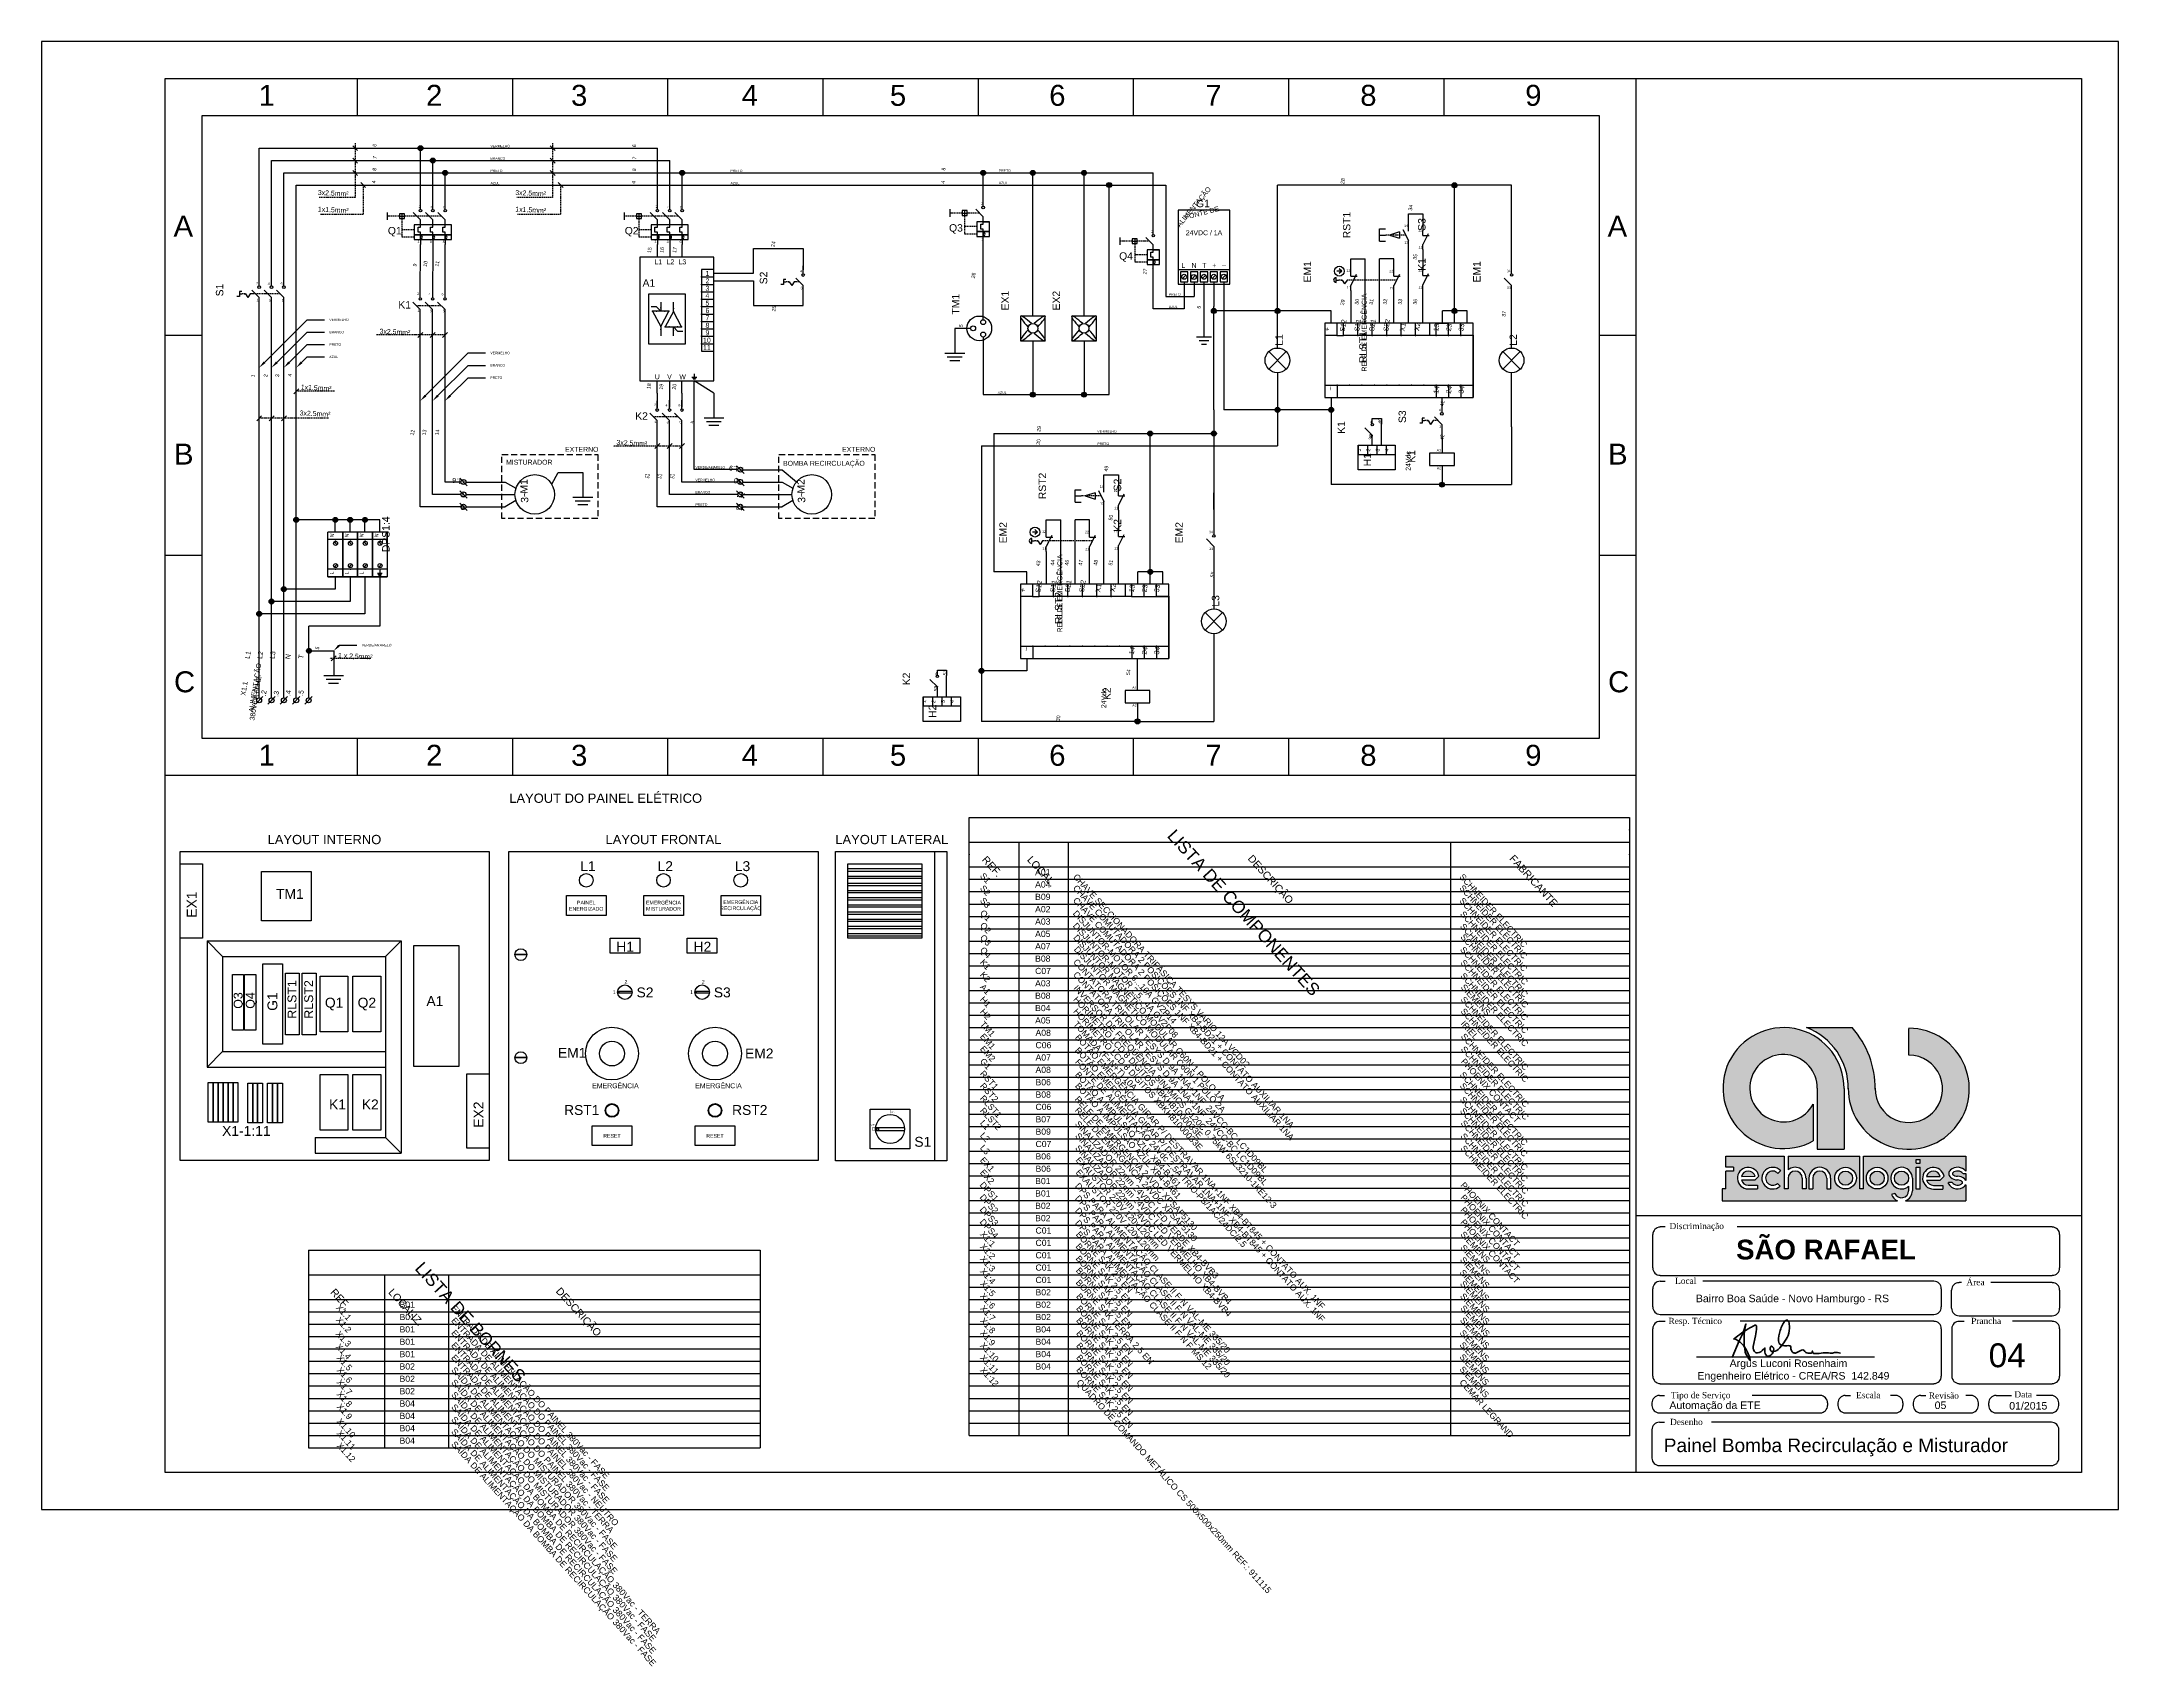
# Model space of a CAD drawing. Header units: millimetres. Extents: x 100 to 940, y 37 to 694.
import ezdxf
from ezdxf import colors
from ezdxf.entities.mleader import LeaderData, LeaderLine
from ezdxf.enums import TextEntityAlignment as Align
from ezdxf.math import Vec2, Vec3

# ---------------------------------------------------------------- set-up
doc = ezdxf.new("R2010")
doc.units = ezdxf.units.MM
doc.linetypes.add('DASHED', pattern=[0.75, 0.5, -0.25])
doc.layers.add('selo', color=7, linetype='Continuous')
doc.styles.add('Annotative', font='arial.ttf')
doc.styles.add('Notes', font='arial.ttf', dxfattribs={"height": 3})
doc.styles.get("Standard").update_dxf_attribs({"font": 'arial.ttf'})

msp = doc.modelspace()

# ---------------------------------------------------------------- texts
for s, height, style, p in [('1', 8.48, 'Notes', (187.8, 667.93)), ('2', 8.48, 'Notes', (255.51, 667.93)), ('3', 8.48, 'Notes', (314.16, 667.93)), ('4', 8.48, 'Notes', (383.17, 667.93)), ('5', 8.48, 'Notes', (443.11, 667.93)), ('6', 8.48, 'Notes', (507.55, 667.93)), ('7', 8.48, 'Notes', (570.69, 667.93)), ('8', 8.48, 'Notes', (633.34, 667.93)), ('9', 8.48, 'Notes', (700.07, 667.93)), ('VERMELHO', 1, 'Annotative', (281.6, 651.14)), ('BRANCO', 1, 'Annotative', (281.6, 646.14)), ('PRETO', 1, 'Annotative', (281.6, 641.14)), ('PRETO', 1, 'Annotative', (378.64, 641.14)), ('PRETO', 1, 'Annotative', (487.19, 641.24)), ('AZUL', 1, 'Annotative', (281.6, 636.14)), ('AZUL', 1, 'Annotative', (378.64, 636.14)), ('AZUL', 1, 'Annotative', (487.19, 636.24)), ('A', 8.48, 'Notes', (153.39, 615.03)), ('2', 1, 'Notes', (252.51, 626.59)), ('4', 1, 'Notes', (257.15, 626.45)), ('6', 1, 'Notes', (262.37, 626.45)), ('2', 1, 'Notes', (348.33, 626.59)), ('4', 1, 'Notes', (352.96, 626.45)), ('6', 1, 'Notes', (358.18, 626.45)), ('2', 1, 'Notes', (480.01, 627.86)), ('G1', 3, 'Notes', (566.91, 626.9)), ('A', 8.48, 'Notes', (733.39, 615.03)), ('Q1', 3, 'Notes', (240.07, 615.92)), ('1', 1, 'Notes', (252.08, 612.54)), ('3', 1, 'Notes', (257.02, 612.41)), ('5', 1, 'Notes', (262.24, 612.41)), ('Q2', 3, 'Notes', (335.88, 615.92)), ('1', 1, 'Notes', (347.89, 612.54)), ('3', 1, 'Notes', (352.83, 612.41)), ('5', 1, 'Notes', (358.05, 612.41)), ('Q3', 3, 'Notes', (467.04, 617.04)), ('1', 1, 'Notes', (480.16, 613.52)), ('2', 1, 'Notes', (548.81, 616.49)), ('14', 1, 'Notes', (651.08, 618.9)), ('12', 1, 'Notes', (656.77, 617.07)), ('L1', 2, 'Notes', (347.86, 603.8)), ('L2', 2, 'Notes', (352.8, 603.8)), ('L3', 2, 'Notes', (357.65, 603.8)), ('Q4', 3, 'Notes', (535.84, 605.67)), ('13', 1, 'Notes', (651.21, 612.09)), ('11', 1, 'Notes', (656.91, 610.15)), ('2', 1, 'Notes', (186.83, 595.66)), ('4', 1, 'Notes', (191.47, 595.51)), ('6', 1, 'Notes', (196.69, 595.51)), ('A1', 3, 'Notes', (343.09, 594.77)), ('2', 2, 'Notes', (368.53, 596.11)), ('1', 2, 'Notes', (368.53, 599.11)), ('4', 1, 'Notes', (406.83, 600.52)), ('1', 1, 'Notes', (548.96, 602.15)), ('L', 2, 'Notes', (560.98, 602.38)), ('N', 2, 'Notes', (565.12, 602.38)), ('T', 2, 'Notes', (569.41, 602.38)), ('+', 2, 'Notes', (573.47, 602.38)), ('_', 2, 'Notes', (577.47, 603.85)), ('12', 1, 'Notes', (627.75, 600.71)), ('22', 1, 'Notes', (645.1, 600.56)), ('12', 1, 'Notes', (656.77, 600.87)), ('34', 1, 'Notes', (692.6, 600.59)), ('1', 1, 'Notes', (186.96, 588.84)), ('3', 1, 'Notes', (191.91, 588.71)), ('5', 1, 'Notes', (197.12, 588.71)), ('K1', 3, 'Notes', (244.3, 585.91)), ('2', 1, 'Notes', (251.93, 591.39)), ('4', 1, 'Notes', (256.57, 591.24)), ('6', 1, 'Notes', (261.79, 591.24)), ('4', 2, 'Notes', (368.53, 590.11)), ('3', 2, 'Notes', (368.53, 593.11)), ('5', 2, 'Notes', (368.53, 587.11)), ('3', 1, 'Notes', (406.95, 593.71)), ('PRETO', 1, 'Annotative', (555.9, 591.12)), ('11', 1, 'Notes', (627.88, 593.89)), ('21', 1, 'Notes', (645.24, 593.64)), ('11', 1, 'Notes', (656.91, 593.95)), ('33', 1, 'Notes', (692.72, 593.77)), ('1', 1, 'Notes', (252.06, 584.57)), ('3', 1, 'Notes', (257.01, 584.44)), ('5', 1, 'Notes', (262.22, 584.44)), ('8', 2, 'Notes', (368.53, 578.11)), ('6', 2, 'Notes', (368.53, 584.11)), ('7', 2, 'Notes', (368.53, 581.11)), ('AZUL', 1, 'Annotative', (555.9, 586.12)), ('10', 2, 'Notes', (367.56, 572.12)), ('9', 2, 'Notes', (368.53, 575.11)), ('11', 2, 'Notes', (367.56, 569.12)), ('U', 2, 'Notes', (348, 557.3)), ('V', 2, 'Notes', (353.03, 557.3)), ('W', 2, 'Notes', (357.96, 557.3)), ('2', 1, 'Notes', (347.75, 546.42)), ('4', 1, 'Notes', (352.38, 546.27)), ('6', 1, 'Notes', (357.6, 546.27)), ('AZUL', 1, 'Annotative', (486.72, 551.4)), ('K2', 3, 'Notes', (340.12, 540.94)), ('1', 1, 'Notes', (347.88, 539.6)), ('3', 1, 'Notes', (352.82, 539.47)), ('5', 1, 'Notes', (358.04, 539.47)), ('4', 1, 'Notes', (637.26, 539.5)), ('4', 1, 'Notes', (665.17, 544.39)), ('3', 1, 'Notes', (665.3, 537.58)), ('B', 8.48, 'Notes', (153.57, 522.79)), ('EXTERNO', 2, 'Notes', (311.74, 527.94)), ('EXTERNO', 2, 'Notes', (423.76, 527.94)), ('VERMELHO', 1, 'Annotative', (526.99, 535.68)), ('PRETO', 1, 'Annotative', (526.99, 530.68)), ('3', 1, 'Notes', (637.08, 533.68)), ('B', 8.48, 'Notes', (733.57, 522.79)), ('MISTURADOR', 2, 'Notes', (287.87, 522.73)), ('VERDE/AMARELO', 1, 'Annotative', (364.48, 521.17)), ('BOMBA RECIRCULAÇÃO', 2, 'Notes', (399.89, 522.29)), ('A1', 1, 'Notes', (664.27, 528.1)), ('A2', 1, 'Notes', (664.31, 520.87)), ('VERMELHO', 1, 'Annotative', (364.48, 516.07)), ('14', 1, 'Notes', (527.99, 513.34)), ('12', 1, 'Notes', (533.68, 511.65)), ('BRANCO', 1, 'Annotative', (364.48, 511.07)), ('PRETO', 1, 'Annotative', (364.48, 506.07)), ('13', 1, 'Notes', (528.12, 506.52)), ('11', 1, 'Notes', (533.82, 504.73)), ('12', 1, 'Notes', (504.65, 495.14)), ('22', 1, 'Notes', (522.01, 494.99)), ('12', 1, 'Notes', (533.68, 495.31)), ('34', 1, 'Notes', (572.19, 495.02)), ('11', 1, 'Notes', (504.78, 488.32)), ('21', 1, 'Notes', (522.15, 488.07)), ('11', 1, 'Notes', (533.82, 488.39)), ('33', 1, 'Notes', (572.31, 488.21)), ('C', 8.48, 'Notes', (153.57, 430.66)), ('4', 1, 'Notes', (461.39, 437.74)), ('C', 8.48, 'Notes', (733.57, 430.66)), ('3', 1, 'Notes', (461.2, 431.92)), ('A1', 1, 'Notes', (541.14, 432.08)), ('A2', 1, 'Notes', (541.18, 424.86)), ('1', 8.48, 'Notes', (187.8, 400.93)), ('2', 8.48, 'Notes', (255.51, 400.93)), ('3', 8.48, 'Notes', (314.16, 400.93)), ('4', 8.48, 'Notes', (383.17, 400.93)), ('5', 8.48, 'Notes', (443.11, 400.93)), ('6', 8.48, 'Notes', (507.55, 400.93)), ('7', 8.48, 'Notes', (570.69, 400.93)), ('8', 8.48, 'Notes', (633.34, 400.93)), ('9', 8.48, 'Notes', (700.07, 400.93)), ('A01', 2.5, 'Notes', (501.85, 356.66)), ('A04', 2.5, 'Notes', (501.85, 351.66)), ('B09', 2.5, 'Notes', (501.85, 346.66)), ('A02', 2.5, 'Notes', (501.85, 341.66)), ('A03', 2.5, 'Notes', (501.85, 336.66)), ('A05', 2.5, 'Notes', (501.85, 331.66)), ('A07', 2.5, 'Notes', (501.85, 326.66)), ('B08', 2.5, 'Notes', (501.85, 321.66)), ('A03', 2.5, 'Notes', (501.85, 311.66)), ('C07', 2.5, 'Notes', (501.85, 316.66)), ('B08', 2.5, 'Notes', (501.85, 306.66)), ('B04', 2.5, 'Notes', (501.85, 301.66)), ('A05', 2.5, 'Notes', (501.85, 296.66)), ('A08', 2.5, 'Notes', (502.01, 291.66)), ('C06', 2.5, 'Notes', (502.01, 286.66)), ('A07', 2.5, 'Notes', (502.01, 281.66)), ('A08', 2.5, 'Notes', (502.01, 276.66)), ('B06', 2.5, 'Notes', (502.01, 271.66)), ('B08', 2.5, 'Notes', (502.01, 266.66)), ('C06', 2.5, 'Notes', (502.01, 261.66)), ('X1-1:11', 4.005, 'Annotative', (173.03, 251.19)), ('B07', 2.5, 'Notes', (502.01, 256.66)), ('B09', 2.5, 'Notes', (502.01, 251.66)), ('C07', 2.5, 'Notes', (502.01, 246.66)), ('B06', 2.5, 'Notes', (502.01, 241.66)), ('B06', 2.5, 'Notes', (502.01, 236.66)), ('B01', 2.5, 'Notes', (501.87, 231.66)), ('B01', 2.5, 'Notes', (501.87, 226.66)), ('B02', 2.5, 'Notes', (501.87, 221.66)), ('B02', 2.5, 'Notes', (501.87, 216.66)), ('C01', 2.5, 'Notes', (502.01, 211.66)), ('C01', 2.5, 'Notes', (502.01, 206.66)), ('C01', 2.5, 'Notes', (502.01, 201.66)), ('C01', 2.5, 'Notes', (502.01, 196.66)), ('C01', 2.5, 'Notes', (502.01, 191.66)), ('B02', 2.5, 'Notes', (502.01, 186.66)), ('B01', 2.5, 'Notes', (244.8, 181.66)), ('B01', 2.5, 'Notes', (244.8, 176.66)), ('B02', 2.5, 'Notes', (502.01, 181.66)), ('B02', 2.5, 'Notes', (502.01, 176.66)), ('B01', 2.5, 'Notes', (244.8, 171.66)), ('B01', 2.5, 'Notes', (244.8, 166.66)), ('B04', 2.5, 'Notes', (502.01, 171.66)), ('B04', 2.5, 'Notes', (502.01, 166.66)), ('B01', 2.5, 'Notes', (244.8, 161.66)), ('B04', 2.5, 'Notes', (502.01, 161.66)), ('B02', 2.5, 'Notes', (244.8, 156.66)), ('B02', 2.5, 'Notes', (244.8, 151.66)), ('B04', 2.5, 'Notes', (502.01, 156.66)), ('B02', 2.5, 'Notes', (244.8, 146.66)), ('B04', 2.5, 'Notes', (244.8, 141.66)), ('B04', 2.5, 'Notes', (244.8, 136.66)), ('B04', 2.5, 'Notes', (244.8, 131.66)), ('B04', 2.5, 'Notes', (244.8, 126.66))]:
    msp.add_text(s, height=height, dxfattribs=dict(style=style)).set_placement(p)
at = {"style": 'Notes'}
for s, height, rotation, p in [('6', 1.5, 80.89904, (235.45, 651.84)), ('7', 1.5, 80.89904, (235.55, 646.87)), ('6', 1.5, 80.89904, (340.47, 651.65)), ('7', 1.5, 80.89904, (340.57, 646.68)), ('8', 1.5, 80.89904, (235.38, 642.12)), ('8', 1.5, 80.89904, (340.41, 641.93)), ('8', 1.5, 80.89904, (465.56, 642.2)), ('28', 1.5, 80.89904, (627.02, 637.38)), ('4', 1.5, 80.89904, (235.16, 637.04)), ('4', 1.5, 80.89904, (340.19, 636.86)), ('4', 1.5, 80.89904, (465.34, 636.9)), ('ALIMENTAÇÃO', 2, 50.67707, (566.8, 626.42)), ('FONTE DE', 2, 14.60418, (569.59, 623.64)), ('34', 1.5, 80.89904, (654.44, 626.61)), ('10', 1.5, 80.89904, (255.99, 603.91)), ('11', 1.5, 80.89904, (260.74, 603.95)), ('15', 1.5, 80.89904, (346.63, 609.46)), ('16', 1.5, 80.89904, (351.65, 609.5)), ('17', 1.5, 80.89904, (356.8, 609.51)), ('24', 1.5, 80.89904, (396.66, 611.87)), ('35', 1.5, 80.89904, (656.29, 606.74)), ('9', 1.5, 80.89904, (251.74, 603.4)), ('26', 1.5, 80.89904, (477.64, 599.18)), ('27', 1.5, 80.89904, (547.03, 600.8)), ('29', 1.5, 80.89904, (626.92, 588.29)), ('30', 1.5, 80.89904, (632.74, 588.55)), ('31', 1.5, 80.89904, (638.56, 588.55)), ('32', 1.5, 80.89904, (644.12, 588.55)), ('33', 1.5, 80.89904, (650.2, 588.55)), ('36', 1.5, 80.89904, (656.29, 588.55)), ('25', 1.5, 80.89904, (396.97, 585.79)), ('5', 1.5, 80.89904, (568.81, 586.35)), ('S12', 2, 80.89904, (627.41, 578.88)), ('S11', 2, 80.89904, (633.29, 579.01)), ('S21', 2, 80.89904, (639.29, 579.01)), ('S22', 2, 80.89904, (645.04, 579.01)), ('X1', 2, 80.89904, (651.53, 578.27)), ('X2', 2, 80.89904, (657.4, 578.4)), ('13', 2, 80.89904, (665.09, 578.13)), ('23', 2, 80.89904, (670.23, 578.13)), ('33', 2, 80.89904, (675.25, 578.13)), ('37', 1.5, 80.89904, (692.21, 583.63)), ('5', 1.5, 80.89904, (472.59, 578.84)), ('+', 2, 80.89904, (620.92, 577.42)), ('1', 1.5, 80.89904, (186.17, 558.59)), ('2', 1.5, 80.89904, (191.36, 558.64)), ('3', 1.5, 80.89904, (196.1, 558.68)), ('4', 1.5, 80.89904, (201.19, 558.82)), ('18', 1.5, 80.89904, (346.37, 554.4)), ('19', 1.5, 80.89904, (351.39, 554.18)), ('20', 1.5, 80.89904, (356.64, 554.18)), ('_', 2, 80.89904, (620.9, 553.77)), ('14', 2, 80.89904, (665.1, 552.94)), ('24', 2, 80.89904, (670.24, 552.94)), ('34', 2, 80.89904, (675.26, 552.94)), ('41', 1.5, 80.89904, (667.24, 547.37)), ('5', 1.5, 80.89904, (364.09, 539.82)), ('29', 1.5, 80.89904, (504.15, 537.11)), ('40', 1.5, 80.89904, (642.13, 540.34)), ('12', 1.5, 80.89904, (250.76, 535.62)), ('13', 1.5, 80.89904, (255.54, 535.68)), ('14', 1.5, 80.89904, (260.74, 535.72)), ('30', 1.5, 80.89904, (503.92, 531.81)), ('2', 1.5, 80.89904, (637.36, 528.6)), ('38', 1.5, 80.89904, (638.38, 533.8)), ('3', 1.5, 80.89904, (641.11, 528.6)), ('42', 1.5, 80.89904, (667.21, 533.73)), ('X1.9', 2, 170.89904, (381.08, 521.99)), ('49', 1.5, 80.89904, (531.34, 521.04)), ('1', 1.5, 80.89904, (633.61, 528.6)), ('4', 1.5, 80.89904, (644.86, 528.6)), ('X1.6', 2, 170.89904, (269.07, 516.99)), ('21', 1.5, 170.89904, (345.1, 518.88)), ('22', 1.5, 170.89904, (350.06, 518.79)), ('23', 1.5, 170.89904, (355.18, 518.79)), ('.10', 2, 170.89904, (382.08, 516.99)), ('.7', 2, 170.89904, (270.92, 511.46)), ('.8', 2, 170.89904, (270.91, 506.29)), ('.12', 2, 170.89904, (382.93, 506.29)), ('.11', 2, 170.89904, (382.93, 511.46)), ('50', 1.5, 80.89904, (533.19, 501.24)), ('N', 1.5, 80.89904, (218.22, 494)), ('N', 1.5, 80.89904, (224.22, 494)), ('N', 1.5, 80.89904, (230.22, 494)), ('N', 1.5, 80.89904, (236.22, 494)), ('L', 1.5, 80.89904, (218.22, 478.87)), ('L', 1.5, 80.89904, (224.22, 478.87)), ('L', 1.5, 80.89904, (230.22, 478.87)), ('43', 1.5, 80.89904, (503.83, 482.72)), ('44', 1.5, 80.89904, (509.65, 482.99)), ('46', 1.5, 80.89904, (515.47, 482.99)), ('47', 1.5, 80.89904, (521.02, 482.99)), ('48', 1.5, 80.89904, (527.11, 482.99)), ('51', 1.5, 80.89904, (533.19, 482.99)), ('55', 1.5, 80.89904, (574.33, 478.18)), ('+', 2, 80.89904, (497.83, 471.85)), ('S12', 2, 80.89904, (504.32, 473.32)), ('S11', 2, 80.89904, (510.19, 473.44)), ('S21', 2, 80.89904, (516.19, 473.44)), ('S22', 2, 80.89904, (521.94, 473.44)), ('X1', 2, 80.89904, (528.43, 472.71)), ('X2', 2, 80.89904, (534.31, 472.83)), ('13', 2, 80.89904, (542, 472.57)), ('23', 2, 80.89904, (547.14, 472.57)), ('33', 2, 80.89904, (552.16, 472.57)), ('5', 1.5, 80.89904, (212.28, 448.48)), ('_', 2, 80.89904, (497.8, 448.21)), ('14', 2, 80.89904, (542, 447.38)), ('24', 2, 80.89904, (547.14, 447.38)), ('34', 2, 80.89904, (552.16, 447.38)), ('ALIMENTAÇÃO', 2, 80.89904, (187.32, 432.38)), ('380VCA 60HZ', 2, 80.89904, (187.5, 428.06)), ('53', 1.5, 80.89904, (466.26, 438.58)), ('54', 1.5, 80.89904, (540.3, 438.67)), ('X1.1', 2, 80.89904, (182.92, 432.05)), ('.2', 2, 80.89904, (190.87, 430.19)), ('.3', 2, 80.89904, (195.89, 429.92)), ('.4', 2, 80.89904, (200.74, 430.23)), ('.5', 2, 80.89904, (205.92, 430.23)), ('52', 1.5, 80.89904, (462.51, 432.04)), ('1', 1.5, 80.89904, (457.73, 426.84)), ('2', 1.5, 80.89904, (461.48, 426.84)), ('3', 1.5, 80.89904, (465.23, 426.84)), ('4', 1.5, 80.89904, (468.98, 426.84)), ('30', 1.5, 80.89904, (511.92, 420.03))]:
    msp.add_text(s, height=height, rotation=rotation, dxfattribs=at).set_placement(p, align=Align.CENTER)
for s, height, rotation, style, p in [('3x2.5mm²', 2, 357.27678, 'Notes', (211.71, 631.88)), ('3x2.5mm²', 2, 357.27678, 'Notes', (291.57, 631.88)), ('1x1.5mm²', 2, 357.27678, 'Notes', (211.75, 625.13)), ('1x1.5mm²', 2, 357.27678, 'Notes', (291.61, 625.13)), ('RST1', 3, 90, 'Notes', (629.36, 614.34)), ('S3', 3, 90, 'Notes', (659.74, 617.39)), ('EM1', 3, 90, 'Notes', (613.46, 596.49)), ('K1', 3, 90, 'Notes', (659.74, 601.19)), ('EM1', 3, 90, 'Notes', (682, 596.49)), ('S2', 3, 90, 'Notes', (393.5, 595.72)), ('S1', 3, 90, 'Notes', (173.51, 590.85)), ('TM1', 3, 90, 'Notes', (471.22, 583.47)), ('EX1', 3, 90, 'Notes', (491.21, 585.15)), ('EX2', 3, 90, 'Notes', (511.9, 585.15)), ('RELE DE EMERGÊNCIA', 2, 90, 'Notes', (635.94, 560.46)), ('3x2.5mm²', 2, 357.27678, 'Notes', (236.68, 575.77)), ('L1', 3, 90, 'Notes', (602.02, 570.87)), ('RLST1', 3, 90, 'Notes', (635.94, 563.77)), ('L2', 3, 90, 'Notes', (696.73, 570.87)), ('1x1.5mm²', 2, 357.27678, 'Notes', (204.81, 553.14)), ('3x2.5mm²', 2, 357.27678, 'Notes', (204.37, 542.7)), ('K1', 3, 90, 'Notes', (627.17, 535.24)), ('S3', 3, 90, 'Notes', (651.84, 539.59)), ('3x2.5mm²', 2, 357.27678, 'Notes', (332.5, 530.8)), ('H1', 3, 90, 'Notes', (637.71, 522.07)), ('24Vdc', 2, 90, 'Notes', (653.72, 520.26)), ('K1', 3, 90, 'Notes', (655.56, 523.55)), ('M1', 3, 90, 'Notes', (296.6, 511.06)), ('M2', 3, 90, 'Notes', (408.62, 511.06)), ('RST2', 3, 90, 'Notes', (506.27, 508.77)), ('S2', 3, 90, 'Notes', (536.65, 511.97)), ('3~', 3, 90, 'Notes', (296.87, 507.33)), ('3~', 3, 90, 'Notes', (408.88, 507.33)), ('DPS1:4', 3, 90, 'Notes', (240.76, 487.36)), ('EM2', 3, 90, 'Notes', (490.37, 490.92)), ('K2', 3, 90, 'Notes', (536.65, 495.63)), ('EM2', 3, 90, 'Notes', (561.59, 490.92)), ('RELE DE EMERGÊNCIA', 2, 90, 'Notes', (512.85, 454.89)), ('RLST2', 3, 90, 'Notes', (512.85, 458.2)), ('L3', 3, 90, 'Notes', (576.32, 465.3)), ('L1', 2, 80.89904, 'Notes', (184.17, 444.07)), ('L2', 2, 80.89904, 'Notes', (189.17, 444.07)), ('L3', 2, 80.89904, 'Notes', (194.17, 444.07)), ('N', 2, 80.89904, 'Notes', (200.5, 443.93)), ('T', 2, 80.89904, 'Notes', (205.8, 444.07)), ('1 x 2,5mm²', 2, 357.27678, 'Notes', (219.88, 444.59)), ('K2', 3, 90, 'Notes', (451.29, 433.48)), ('24Vdc', 2, 90, 'Notes', (530.59, 424.24)), ('K2', 3, 90, 'Notes', (532.43, 427.54)), ('H2', 3, 90, 'Notes', (461.83, 420.3)), ('LISTA DE COMPONENTES', 5, 312.16458, 'Notes', (554.95, 372.35)), ('REF.', 3, 312.16458, 'Notes', (480.11, 362.75)), ('LOCAL.', 3, 312.16458, 'Notes', (498.39, 362.75)), ('DESCRIÇÃO', 3, 312.16458, 'Notes', (587.64, 363.21)), ('FABRICANTE', 3, 312.16458, 'Notes', (693.45, 363.24)), ('S1', 2.5, 312.16458, 'Notes', (479.36, 356.24)), ('CHAVE SECCIONADORA TRIFÁSICA TESYS VARIO 12A VCD02', 2.5, 312.16458, 'Notes', (517.07, 355.82)), ('SCHNEIDER ELECTRIC', 2.5, 312.16458, 'Notes', (673.24, 355.84)), ('EX1', 4.005, 90, 'Annotative', (162.75, 339.48)), ('S2', 2.5, 312.16458, 'Notes', (479.36, 351.24)), ('S3', 2.5, 312.16458, 'Notes', (479.36, 346.24)), ('CHAVE COMUTADORA 2 POSIÇÕES 1NF XB4-BD21 + CONTATO AUXILIAR 1NA', 2.5, 312.16458, 'Notes', (516.97, 351.31)), ('CHAVE COMUTADORA 2 POSIÇÕES 1NF XB4-BD21 + CONTATO AUXILIAR 1NA', 2.5, 312.16458, 'Notes', (516.97, 346.32)), ('SCHNEIDER ELECTRIC', 2.5, 312.16458, 'Notes', (673.24, 351.33)), ('SCHNEIDER ELECTRIC', 2.5, 312.16458, 'Notes', (673.24, 346.17)), ('Q1', 2.5, 312.16458, 'Notes', (479.36, 341.24)), ('Q2', 2.5, 312.16458, 'Notes', (479.36, 336.24)), ('DISJUNTOR-MOTOR 6...10A GV2P14', 2.5, 312.16458, 'Notes', (516.93, 341.03)), ('DISJUNTOR-MOTOR 2,5...4A GV2P08', 2.5, 312.16458, 'Notes', (516.93, 336.03)), ('SCHNEIDER ELECTRIC', 2.5, 312.16458, 'Notes', (673.54, 340.76)), ('SCHNEIDER ELECTRIC', 2.5, 312.16458, 'Notes', (673.54, 335.76)), ('Q3', 2.5, 312.16458, 'Notes', (479.36, 331.24)), ('DISJUNTOR MAGNÉTICO MODULAR C60N 1 POLO 1A', 2.5, 312.16458, 'Notes', (517.11, 331.23)), ('DISJUNTOR MAGNÉTICO MODULAR C60N 1 POLO 2A', 2.5, 312.16458, 'Notes', (517.36, 326.5)), ('SCHNEIDER ELECTRIC', 2.5, 312.16458, 'Notes', (673.56, 326.36)), ('SCHNEIDER ELECTRIC', 2.5, 312.16458, 'Notes', (673.7, 331.51)), ('K1', 2.5, 312.16458, 'Notes', (479.36, 321.24)), ('Q4', 2.5, 312.16458, 'Notes', (479.36, 326.24)), ('CONTATORA TRIPOLAR TESYS D 9A 1NA+1NF  24VCC\xadBC LC1D09BL', 2.5, 312.16458, 'Notes', (517.09, 321.39)), ('SCHNEIDER ELECTRIC', 2.5, 312.16458, 'Notes', (673.67, 321.1)), ('RLST1', 3.587, 90, 'Annotative', (203.08, 298.59)), ('RLST2', 3.587, 90, 'Annotative', (209.84, 298.59)), ('A1', 2.5, 312.16458, 'Notes', (479.36, 311.24)), ('K2', 2.5, 312.16458, 'Notes', (479.36, 316.24)), ('INVERSOR DE FREQÜÊNCIA SINAMICS G120C 0.75kW 6SL3210-1KE12-3', 2.5, 312.16458, 'Notes', (517.2, 310.79)), ('CONTATORA TRIPOLAR TESYS D 9A 1NA+1NF  24VCC\xadBC LC1D09BL', 2.5, 312.16458, 'Notes', (517.09, 316.27)), ('SCHNEIDER ELECTRIC', 2.5, 312.16458, 'Notes', (673.67, 315.78)), ('SIEMENS', 2.5, 312.16458, 'Notes', (673.82, 311.2)), ('Q3', 3.587, 90, 'Annotative', (181.29, 302.62)), ('Q4', 3.587, 90, 'Annotative', (186.2, 302.62)), ('G1', 4.005, 90, 'Annotative', (195.39, 301.78)), ('H1', 2.5, 312.16458, 'Notes', (479.36, 306.24)), ('H2', 2.5, 312.16458, 'Notes', (479.36, 301.24)), ('HORÍMETRO LCD 8 DÍGITOS XBKH81000033E ', 2.5, 312.16458, 'Notes', (517.1, 306.21)), ('HORÍMETRO LCD 8 DÍGITOS XBKH81000033E ', 2.5, 312.16458, 'Notes', (517.1, 301.35)), ('SCHNEIDER ELECTRIC', 2.5, 312.16458, 'Notes', (673.77, 306.22)), ('SCHNEIDER ELECTRIC', 2.5, 312.16458, 'Notes', (673.77, 301.42)), ('TM1', 2.5, 312.16458, 'Notes', (479.36, 296.24)), ('TOMADA (F+N+T) 10A', 2.5, 312.16458, 'Notes', (517.13, 296.24)), ('IRIEL', 2.5, 312.16458, 'Notes', (673.77, 296.42)), ('EM1', 2.5, 312.16458, 'Notes', (479.36, 291.24)), ('EM2', 2.5, 312.16458, 'Notes', (479.36, 286.24)), ('BOTÃO EMERGÊNCIA GIRAR P/ DESTRAVAR 1NA+1NF XB4-BT845 + CONTATO AUX. 1NF', 2.5, 312.16458, 'Notes', (517.82, 290.86)), ('BOTÃO EMERGÊNCIA GIRAR P/ DESTRAVAR 1NA+1NF XB4-BT845 + CONTATO AUX. 1NF', 2.5, 312.16458, 'Notes', (517.82, 285.68)), ('SCHNEIDER ELECTRIC', 2.5, 312.16458, 'Notes', (673.86, 291.28)), ('SCHNEIDER ELECTRIC', 2.5, 312.16458, 'Notes', (673.86, 286.1)), ('RST1', 2.5, 312.16458, 'Notes', (479.36, 276.24)), ('G1', 2.5, 312.16458, 'Notes', (479.36, 281.24)), ('FONTE DE ALIMENTAÇÃO 24Vdc 2,5A TRIO-PS/1AC/24DC/2.5', 2.5, 312.16458, 'Notes', (517.83, 280.94)), ('BOTÃO A IMPULSÃO AZUL XB4-BA61', 2.5, 312.16458, 'Notes', (517.83, 275.78)), ('PHOENIX CONTACT', 2.5, 312.16458, 'Notes', (673.86, 281.1)), ('RST2', 2.5, 312.16458, 'Notes', (479.36, 271.24)), ('BOTÃO A IMPULSÃO AZUL XB4-BA61', 2.5, 312.16458, 'Notes', (517.83, 271.27)), ('SCHNEIDER ELECTRIC', 2.5, 312.16458, 'Notes', (673.42, 275.75)), ('SCHNEIDER ELECTRIC', 2.5, 312.16458, 'Notes', (673.42, 271.25)), ('EX2', 4.005, 90, 'Annotative', (278.74, 254.52)), ('RLST1', 2.5, 312.16458, 'Notes', (479.37, 266.24)), ('RLST2', 2.5, 312.16458, 'Notes', (479.37, 261.24)), ('RELE DE EMERGENCIA 24VDC XPSAF5130', 2.5, 312.16458, 'Notes', (517.7, 265.88)), ('RELE DE EMERGENCIA 24VDC XPSAF5130', 2.5, 312.16458, 'Notes', (517.7, 261.38)), ('SCHNEIDER ELECTRIC', 2.5, 312.16458, 'Notes', (673.48, 265.64)), ('SCHNEIDER ELECTRIC', 2.5, 312.16458, 'Notes', (673.48, 261.14)), ('L1', 2.5, 312.16458, 'Notes', (479.37, 256.24)), ('L2', 2.5, 312.16458, 'Notes', (479.37, 251.24)), ('SINALIZADOR 22mm 24VDC LED VERDE XB4-BVB3', 2.5, 312.16458, 'Notes', (517.78, 255.85)), ('SINALIZADOR 22mm 24VDC LED VERMELHO XB4-BVB4', 2.5, 312.16458, 'Notes', (517.88, 251.04)), ('SCHNEIDER ELECTRIC', 2.5, 312.16458, 'Notes', (673.74, 250.93)), ('SCHNEIDER ELECTRIC', 2.5, 312.16458, 'Notes', (673.78, 256.15)), ('L3', 2.5, 312.16458, 'Notes', (479.37, 246.24)), ('SINALIZADOR 22mm 24VDC LED VERMELHO XB4-BVB4', 2.5, 312.16458, 'Notes', (517.88, 246.1)), ('SCHNEIDER ELECTRIC', 2.5, 312.16458, 'Notes', (673.74, 245.99)), ('EX1', 2.5, 312.16458, 'Notes', (479.37, 241.24)), ('EX2', 2.5, 312.16458, 'Notes', (479.37, 236.24)), ('EXAUSTOR 220V 120x120mm', 2.5, 312.16458, 'Notes', (518.07, 241.26)), ('EXAUSTOR 220V 120x120mm', 2.5, 312.16458, 'Notes', (518.07, 236.26)), ('DPS1', 2.5, 312.16458, 'Notes', (479.25, 231.24)), ('DPS2', 2.5, 312.16458, 'Notes', (479.25, 226.24)), ('DPS PARA ALIMENTAÇÃO CLASE II F-N VAL-ME 335/20', 2.5, 312.16458, 'Notes', (517.85, 230.8)), ('DPS PARA ALIMENTAÇÃO CLASE II F-N VAL-ME 335/20', 2.5, 312.16458, 'Notes', (517.85, 225.8)), ('PHOENIX CONTACT', 2.5, 312.16458, 'Notes', (673.7, 231.08)), ('PHOENIX CONTACT', 2.5, 312.16458, 'Notes', (673.7, 226.08)), ('DPS3', 2.5, 312.16458, 'Notes', (479.25, 221.24)), ('DPS PARA ALIMENTAÇÃO CLASE II F-N VAL-ME 335/20', 2.5, 312.16458, 'Notes', (517.85, 220.8)), ('PHOENIX CONTACT', 2.5, 312.16458, 'Notes', (673.7, 221.08)), ('X1:1', 2.5, 312.16458, 'Notes', (479.37, 211.24)), ('DPS4', 2.5, 312.16458, 'Notes', (479.25, 216.24)), ('DPS PARA ALIMENTAÇÃO CLASE II F-N F-MS 12', 2.5, 312.16458, 'Notes', (517.85, 215.8)), ('BORNE SAK 2.5 EN', 2.5, 312.16458, 'Notes', (518.17, 211.19)), ('SIEMENS', 2.5, 312.16458, 'Notes', (673.67, 211.2)), ('PHOENIX CONTACT', 2.5, 312.16458, 'Notes', (673.7, 216.08)), ('X1:2', 2.5, 312.16458, 'Notes', (479.37, 206.24)), ('X1:3', 2.5, 312.16458, 'Notes', (479.37, 201.24)), ('BORNE SAK 2.5 EN', 2.5, 312.16458, 'Notes', (518.04, 206.34)), ('BORNE SAK 2.5 EN', 2.5, 312.16458, 'Notes', (518.07, 201.39)), ('SIEMENS', 2.5, 312.16458, 'Notes', (673.51, 200.86)), ('SIEMENS', 2.5, 312.16458, 'Notes', (673.68, 205.82)), ('LISTA DE BORNES', 5, 312.16458, 'Notes', (250.67, 197.35)), ('X1:4', 2.5, 312.16458, 'Notes', (479.37, 196.24)), ('BORNE SAK 2.5 EN', 2.5, 312.16458, 'Notes', (518.14, 196.58)), ('SIEMENS', 2.5, 312.16458, 'Notes', (673.37, 195.73)), ('REF.', 3, 312.16458, 'Notes', (216.58, 187.75)), ('LOCALIZ.', 3, 312.16458, 'Notes', (240.04, 187.75)), ('DESCRIÇÃO', 3, 312.16458, 'Notes', (307.78, 188.21)), ('X1:5', 2.5, 312.16458, 'Notes', (479.37, 191.24)), ('X1:6', 2.5, 312.16458, 'Notes', (479.37, 186.24)), ('BORNE SAK TERRA 2.5 EN', 2.5, 312.16458, 'Notes', (518.1, 191.71)), ('BORNE SAK 2.5 EN', 2.5, 312.16458, 'Notes', (518.29, 186.11)), ('SIEMENS', 2.5, 312.16458, 'Notes', (673.52, 191.17)), ('SIEMENS', 2.5, 312.16458, 'Notes', (673.53, 186.19)), ('X1.1', 2.5, 312.16458, 'Notes', (218.9, 181.56)), ('X1.2', 2.5, 312.16458, 'Notes', (218.9, 176.58)), ('ENTRADA DE ALIMENTAÇÃO DO PAINEL 380Vac - FASE', 2.5, 312.16458, 'Notes', (265.52, 181.31)), ('ENTRADA DE ALIMENTAÇÃO DO PAINEL 380Vac - FASE', 2.5, 312.16458, 'Notes', (265.52, 176.31)), ('X1:7', 2.5, 312.16458, 'Notes', (479.37, 181.24)), ('X1:8', 2.5, 312.16458, 'Notes', (479.37, 176.24)), ('BORNE SAK 2.5 EN', 2.5, 312.16458, 'Notes', (518.29, 181.23)), ('BORNE SAK 2.5 EN', 2.5, 312.16458, 'Notes', (518.29, 176.38)), ('SIEMENS', 2.5, 312.16458, 'Notes', (673.49, 176.47)), ('SIEMENS', 2.5, 312.16458, 'Notes', (673.63, 181.31)), ('X1.3', 2.5, 312.16458, 'Notes', (218.81, 170.89)), ('ENTRADA DE ALIMENTAÇÃO DO PAINEL 380Vac - FASE', 2.5, 312.16458, 'Notes', (265.52, 171.31)), ('X1:9', 2.5, 312.16458, 'Notes', (479.37, 171.24)), ('BORNE SAK 2.5 EN', 2.5, 312.16458, 'Notes', (518.29, 171.16)), ('SIEMENS', 2.5, 312.16458, 'Notes', (673.36, 171.33)), ('X1.4', 2.5, 312.16458, 'Notes', (218.81, 165.76)), ('X1.5', 2.5, 312.16458, 'Notes', (219.22, 161.2)), ('ENTRADA DE ALIMENTAÇÃO DO PAINEL 380Vac - NEUTRO', 2.5, 312.16458, 'Notes', (265.52, 166.31)), ('ENTRADA DE ALIMENTAÇÃO DO PAINEL 380Vac - TERRA', 2.5, 312.16458, 'Notes', (265.52, 161.31)), ('X1:10', 2.5, 312.16458, 'Notes', (479.37, 166.24)), ('X1:11', 2.5, 312.16458, 'Notes', (479.37, 161.24)), ('BORNE SAK 2.5 EN', 2.5, 312.16458, 'Notes', (518.29, 166.18)), ('BORNE SAK 2.5 EN', 2.5, 312.16458, 'Notes', (518.29, 161.34)), ('SIEMENS', 2.5, 312.16458, 'Notes', (673.28, 161.61)), ('SIEMENS', 2.5, 312.16458, 'Notes', (673.32, 166.46)), ('X1.6', 2.5, 312.16458, 'Notes', (219.22, 156.22)), ('X1.7', 2.5, 312.16458, 'Notes', (219.22, 151.35)), ('SAÍDA DE ALIMENTAÇÃO DO MISTURADOR 380Vac - FASE', 2.5, 312.16458, 'Notes', (265.52, 156.31)), ('SAÍDA DE ALIMENTAÇÃO DO MISTURADOR 380Vac - FASE', 2.5, 312.16458, 'Notes', (265.52, 151.31)), ('X1:12', 2.5, 312.16458, 'Notes', (479.37, 156.24)), ('BORNE SAK 2.5 EN', 2.5, 312.16458, 'Notes', (518.29, 156.34)), ('QUADRO DE COMANDO METÁLICO CS 500x500x250mm REF.: 911115', 2.5, 312.16458, 'Notes', (518.4, 151.31)), ('SIEMENS', 2.5, 312.16458, 'Notes', (673.28, 156.61)), ('CEMAR LEGRAND', 2.5, 312.16458, 'Notes', (673.28, 151.34)), ('X1.8', 2.5, 312.16458, 'Notes', (219.22, 146.5)), ('X1.9', 2.5, 312.16458, 'Notes', (219.22, 141.48)), ('SAÍDA DE ALIMENTAÇÃO DO MISTURADOR 380Vac - FASE', 2.5, 312.16458, 'Notes', (265.52, 146.31)), ('X1.10', 2.5, 312.16458, 'Notes', (219.22, 135.54)), ('SAÍDA DE ALIMENTAÇÃO DA BOMBA DE RECIRCULAÇÃO 380Vac - TERRA', 2.5, 312.16458, 'Notes', (265.52, 141.31)), ('SAÍDA DE ALIMENTAÇÃO DA BOMBA DE RECIRCULAÇÃO 380Vac - FASE', 2.5, 312.16458, 'Notes', (265.52, 136.31)), ('X1.11', 2.5, 312.16458, 'Notes', (219.22, 130.7)), ('X1.12', 2.5, 312.16458, 'Notes', (219.22, 125.7)), ('SAÍDA DE ALIMENTAÇÃO DA BOMBA DE RECIRCULAÇÃO 380Vac - FASE', 2.5, 312.16458, 'Notes', (265.52, 131.31)), ('SAÍDA DE ALIMENTAÇÃO DA BOMBA DE RECIRCULAÇÃO 380Vac - FASE', 2.5, 312.16458, 'Notes', (265.52, 126.31))]:
    msp.add_text(s, height=height, rotation=rotation, dxfattribs=dict(style=style)).set_placement(p)
msp.add_text('24VDC / 1A', height=2, dxfattribs=at).set_placement((570.16, 615.58), align=Align.CENTER)
for s, width, insert, char_height, attachment_point in [('LAYOUT DO PAINEL ELÉTRICO', 141.5358, (289.16, 389.68), 3.75, 1), ('LAYOUT INTERNO', 141.5358, (191.42, 372.96), 3.75, 1), ('LAYOUT FRONTAL', 141.5358, (328.1, 372.96), 3.75, 1), ('LAYOUT LATERAL', 141.5358, (421.03, 372.96), 3.75, 1), ('L1', 3.5666, (317.9, 362.32), 4.005, 1), ('L2', 3.5666, (349.15, 362.32), 4.005, 1), ('L3', 3.5666, (380.4, 362.32), 4.005, 1), ('TM1', 11.7467, (194.85, 351.07), 4.005, 1), ('PAINEL\\PENERGIZADO', 10, (320.29, 344.29), 1.502, 5), ('EMERGÊNCIA\\PMISTURADOR', 10, (351.54, 344.29), 1.502, 5), ('EMERGÊNCIA\\PRECIRCULAÇÃO', 10, (382.79, 344.29), 1.5019, 5), ('H1', 3.5666, (332.46, 329.71), 4.005, 1), ('H2', 3.5666, (363.71, 329.71), 4.005, 1), ('2', 9.573, (335.8, 314.3), 1.5, 1), ('S2', 3.5666, (340.66, 311.23), 4.005, 1), ('2', 9.573, (367.05, 314.3), 1.5, 1), ('S3', 3.5666, (371.91, 311.23), 4.005, 1), ('Q1', 11.7467, (214.6, 307.09), 4.005, 1), ('Q2', 11.7467, (227.85, 307.09), 4.005, 1), ('A1', 11.7467, (255.68, 307.74), 4.005, 1), ('1', 7.8324, (331.07, 310.11), 1.5, 1), ('1', 7.8324, (362.32, 310.11), 1.5, 1), ('EM1', 3.5666, (308.87, 286.8), 4.005, 1), ('EM2', 3.5666, (384.53, 286.53), 4.005, 1), ('K1', 11.7467, (216.28, 265.91), 4.005, 1), ('K2', 11.7467, (229.53, 265.91), 4.005, 1), ('RST1', 3.5666, (311.34, 263.67), 4.005, 1), ('RST2', 3.5666, (379.28, 263.67), 4.005, 1), ('I', 9.573, (443.08, 261.76), 1.5, 1), ('ON', 8.4126, (443.77, 261.18), 0.601, 1), ('OFF', 11.6036, (435.36, 255.93), 0.601, 1), ('O', 7.8324, (435.72, 254.75), 1.5, 1), ('RESET', 10, (330.71, 251.18), 1.502, 5), ('RESET', 10, (372.38, 251.18), 1.502, 5), ('S1', 3.5666, (453.01, 250.79), 4.005, 1)]:
    msp.add_mtext_dynamic_manual_height_columns(s, width=width, gutter_width=15, heights=[0], dxfattribs=dict(at, insert=insert, char_height=char_height, attachment_point=attachment_point))
at = {"char_height": 2.002, "attachment_point": 5}
for insert in [(332.12, 271.46), (373.79, 271.46)]:
    msp.add_mtext_dynamic_manual_height_columns('EMERGÊNCIA', width=59.096, gutter_width=15, heights=[0], dxfattribs=dict(at, insert=insert))
at = {"layer": 'selo', "color": 0, "attachment_point": 1}
for s, insert, char_height, width in [('\\FTIMES.TTF;Discriminação', (758.42, 215.97), 2.5, 101.64), ('\\FTIMES.TTF;Local', (760.69, 193.8), 2.5, 81.312), ('\\FTIMES.TTF;Área', (878.5, 193.24), 2.5, 81.312), ('\\FTIMES.TTF;Resp. Técnico', (758.04, 177.58), 2.5, 101.64), ('\\FTIMES.TTF;Prancha', (880.4, 177.58), 2.5, 101.64), ('04', (887.5, 167.25), 9.667, 225.5527), ('Automação da ETE', (758.38, 143.74), 3.0492, 71.148), ('\\FTIMES.TTF;Tipo de Serviço', (758.94, 147.56), 2.5, 101.64), ('\\FTIMES.TTF;Escala', (833.89, 147.56), 2.5, 40.656), ('{\\Ftimes.ttf|c0;Revisão}', (863.3, 147.37), 2.5, 101.64), ('05', (865.66, 143.74), 3.049, 71.148), ('01/2015', (895.83, 143.51), 3.049, 71.148), ('\\FTIMES.TTF;Data', (897.92, 147.87), 2.5, 40.656), ('{\\Ftimes.ttf|c0;Desenho}', (758.66, 136.72), 2.5, 101.64), ('Painel Bomba Recirculação e Misturador', (756.12, 128.75), 5.5, 331.5847)]:
    msp.add_mtext(s, dxfattribs=dict(at, insert=insert, char_height=char_height, width=width))
for s, insert, char_height in [('{\\fArial|b1|i0|c0|p34;SÃO RAFAEL}', (785.37, 209.19), 8), ('Bairro Boa Saúde - Novo Hamburgo - RS', (769.1, 186.95), 3.0492), ('           Argus Luconi Rosenhaim\\PEngenheiro Elétrico - CREA/RS  142.849', (769.72, 160.73), 3.0492)]:
    msp.add_mtext(s, dxfattribs=dict(at, insert=insert, char_height=char_height))

# ---------------------------------------------------------------- hatches: boundary and pattern name
for points in [[(254.27, 650.79, 1), (252.27, 650.79, 1)], [(259.27, 645.79, 1), (257.27, 645.79, 1)], [(264.27, 640.79, 1), (262.27, 640.79, 1)], [(360.09, 640.79, 1), (358.09, 640.79, 1)], [(481.84, 640.79, 1), (479.84, 640.79, 1)], [(501.95, 640.79, 1), (499.95, 640.79, 1)], [(522.64, 640.79, 1), (520.64, 640.79, 1)], [(532.84, 635.89, 1), (530.84, 635.89, 1)], [(672.49, 635.79, 1), (670.49, 635.79, 1)], [(575.15, 584.94, 1), (573.15, 584.94, 1)], [(600.85, 584.94, 1), (598.85, 584.94, 1)], [(672.49, 584.94, 1), (670.49, 584.94, 1)], [(501.95, 551.08, 1), (499.95, 551.08, 1)], [(522.64, 551.08, 1), (520.64, 551.08, 1)], [(600.85, 544.94, 1), (598.85, 544.94, 1)], [(622.55, 544.94, 1), (620.55, 544.94, 1)], [(549.4, 535.33, 1), (547.4, 535.33, 1)], [(575.15, 535.33, 1), (573.15, 535.33, 1)], [(667.42, 514.67, 1), (665.42, 514.67, 1)], [(204.02, 500.41, 1), (202.02, 500.41, 1)], [(219.82, 500.41, 1), (217.82, 500.41, 1)], [(225.82, 500.41, 1), (223.82, 500.41, 1)], [(231.82, 500.41, 1), (229.82, 500.41, 1)], [(549.45, 479.37, 1), (547.45, 479.37, 1)], [(199.02, 472.41, 1), (197.02, 472.41, 1)], [(189.02, 462.41, 1), (187.02, 462.41, 1)], [(194.02, 467.41, 1), (192.02, 467.41, 1)], [(209.16, 447.41, 1), (207.16, 447.41, 1)], [(481.18, 439.37, 1), (479.18, 439.37, 1)], [(544.29, 418.88, 1), (542.29, 418.88, 1)]]:
    msp.add_hatch(color=256).paths.add_polyline_path(points)
at = {"layer": 'selo'}
h = msp.add_hatch(color=0, dxfattribs=at)
h.dxf.hatch_style = 1
h.paths.add_polyline_path([(832.33, 294.98), (813.8, 294.98, -0.314958), (830.72, 270.21, 2.411144), (855.21, 294.7), (855.21, 283.86, -2.45129), (841.58, 270.52, 0.182443)])
h.paths.add_polyline_path([(835.35, 243.04), (806.37, 243.04), (806.37, 237.41, -0.642986), (813.63, 234.09), (813.63, 229.71), (812.12, 229.71), (812.12, 234.09, 1), (806.37, 234.09), (806.37, 229.71), (804.86, 229.71), (804.86, 243.04), (781.24, 243.04), (781.24, 238.48), (784.26, 238.48), (784.26, 236.97), (781.23, 236.97), (781.23, 229.71), (779.69, 229.71), (779.69, 224.92), (850.67, 224.92, -0.214084), (848.15, 227.48), (849.6, 227.91, 0.821242), (855.14, 229.01), (855.14, 230.78, -4.60202), (856.65, 234.09), (856.65, 229.01, -0.309238), (853.85, 224.92), (878.25, 224.92), (878.25, 231.45, -0.100697), (877.78, 230.83, -0.45988), (871.2, 231.81), (871.2, 232.32), (872.69, 232.32, 0.427074), (876.81, 232, 0.410877), (876.82, 232.63, 0.186203), (874.92, 233.36, -0.181325), (872.05, 234.44, -0.458616), (872.04, 237.41, -0.41774), (878.25, 236.93), (878.25, 243.04), (836.89, 243.04), (836.89, 229.71), (835.35, 229.71)])
h.paths.add_polyline_path([(834.02, 234.09, -1), (825.25, 234.09, -1)], flags=16)
h.paths.add_polyline_path([(832.51, 234.09, -1), (826.76, 234.09, -1)], flags=0)
h.paths.add_polyline_path([(846.79, 234.09, -1), (838.03, 234.09, -1)], flags=16)
h.paths.add_polyline_path([(845.28, 234.09, -1), (839.54, 234.09, -1)], flags=0)
h.paths.add_polyline_path([(823.59, 234.09), (823.59, 229.71), (822.08, 229.71), (822.08, 234.09, 1), (816.33, 234.09), (816.33, 229.71), (814.82, 229.71), (814.82, 234.09, -1)], flags=16)
h.paths.add_polyline_path([(858.22, 241.69), (859.76, 241.69), (859.76, 240.17), (858.22, 240.17)], flags=16)
h.paths.add_polyline_path([(858.22, 238.48), (859.76, 238.48), (859.76, 229.67), (858.22, 229.67)], flags=16)
h.paths.add_polyline_path([(869.47, 234.88), (867.94, 233.3), (862.39, 233.3, 0.338023), (865.17, 231.18), (868.91, 231.18), (868.91, 229.67), (865.17, 229.67, -2.123663)], flags=16)
h.paths.add_polyline_path([(862.38, 234.78, -0.767778), (867.94, 234.81)], flags=0)
h.paths.add_polyline_path([(803.38, 237.05), (802.27, 236.02, 2.414214), (802.1, 231.96), (803.12, 230.85, -2.414214)], flags=16)
h.paths.add_polyline_path([(794.59, 234.92), (793.05, 233.34), (787.51, 233.34, 0.338023), (790.28, 231.22), (794.03, 231.22), (794.03, 229.71), (790.28, 229.71, -2.123663)], flags=16)
h.paths.add_polyline_path([(793.05, 234.85), (787.5, 234.82, -0.767778)], flags=0)
h.paths.add_polyline_path([(826.76, 234.09, 1), (832.51, 234.09, 1)], flags=0)
h.paths.add_polyline_path([(845.28, 234.09, 1), (839.54, 234.09, 1)], flags=0)
h.paths.add_polyline_path([(849.39, 234.09, 1), (855.14, 234.09, 1)], flags=17)
h.paths.add_polyline_path([(867.94, 234.81, 0.767778), (862.38, 234.78)], flags=0)
h.paths.add_polyline_path([(874.9, 234.87, -0.181325), (877.77, 233.8, -0.101013), (878.25, 233.18), (878.25, 235.92), (877.13, 235.92, 0.427074), (873.01, 236.24, 0.410877), (873, 235.61, 0.186203)], flags=17)
h.paths.add_polyline_path([(793.05, 234.85, 0.767778), (787.5, 234.82)], flags=0)
h = msp.add_hatch(color=0, dxfattribs=at)
h.dxf.hatch_style = 1
h.paths.add_polyline_path([(816.57, 249.21), (816.57, 264.06, -8.182778), (818.19, 270.43), (818.19, 245.77), (829, 245.77), (829, 270.37, 3.718524)])
h = msp.add_hatch(color=0, dxfattribs=at)
h.dxf.hatch_style = 1
h.paths.add_polyline_path([(787.5, 234.82), (793.05, 234.85, 0.767778)])
h.paths.add_polyline_path([(826.76, 234.09, 1), (832.51, 234.09, 1)])
h.paths.add_polyline_path([(839.54, 234.09, 1), (845.28, 234.09, 1)])
h.paths.add_polyline_path([(862.38, 234.78), (867.94, 234.81, 0.767778)])

# ---------------------------------------------------------------- linework, layer by layer
for p, q in [((227.78, 664), (227.78, 679)), ((290.56, 664), (290.56, 679)), ((353.33, 664), (353.33, 679)), ((416.11, 664), (416.11, 679)), ((478.89, 664), (478.89, 679)), ((541.67, 664), (541.67, 679)), ((604.44, 664), (604.44, 679)), ((667.22, 664), (667.22, 679)), ((745, 115), (745, 679)), ((188.02, 595.07), (188.02, 650.79)), ((188.02, 650.79), (349.09, 650.79)), ((225.85, 651.79), (227.85, 649.79)), ((253.27, 628.03), (253.27, 650.79)), ((305.72, 651.79), (307.72, 649.79)), ((349.09, 628.03), (349.09, 650.79)), ((193.02, 595.07), (193.02, 645.79)), ((193.02, 645.79), (354.09, 645.79)), ((198.02, 595.07), (198.02, 640.79)), ((198.02, 640.79), (484.62, 640.79)), ((225.85, 646.79), (227.85, 644.79)), ((225.85, 641.79), (227.85, 639.79)), ((258.27, 628.03), (258.27, 645.79)), ((263.27, 628.03), (263.27, 640.79)), ((305.72, 646.79), (307.72, 644.79)), ((305.72, 641.79), (307.72, 639.79)), ((354.09, 628.03), (354.09, 645.79)), ((359.09, 628.03), (359.09, 640.79)), ((450.45, 640.79), (549.65, 640.79)), ((480.84, 627.3), (480.84, 640.89)), ((500.95, 582.89), (500.95, 640.89)), ((521.64, 582.89), (521.64, 640.89)), ((549.65, 617.92), (549.65, 640.79)), ((203.02, 428.4), (203.02, 635.89)), ((203.02, 635.89), (484.62, 635.89)), ((229.08, 636.89), (231.08, 634.89)), ((308.94, 636.89), (310.94, 634.89)), ((450.45, 635.89), (554.65, 635.89)), ((531.84, 551.08), (531.84, 635.89)), ((554.65, 635.89), (554.65, 590.77)), ((671.49, 635.79), (599.85, 635.79)), ((599.85, 584.94), (599.85, 635.79)), ((671.49, 579.94), (671.49, 635.79)), ((694.56, 635.79), (671.49, 635.79)), ((694.56, 606.7), (694.56, 635.79)), ((239.77, 624.79), (239.77, 621.79)), ((244.77, 623.29), (246.77, 623.29)), ((245.77, 624.29), (245.77, 622.29)), ((253.27, 621.79), (250.27, 624.79)), ((253.27, 626.03), (253.27, 628.03)), ((253.27, 619.79), (253.27, 621.79)), ((258.27, 621.79), (255.27, 624.79)), ((258.27, 626.03), (258.27, 628.03)), ((258.27, 619.79), (258.27, 621.79)), ((263.27, 621.79), (260.27, 624.79)), ((263.27, 626.03), (263.27, 628.03)), ((263.27, 619.79), (263.27, 621.79)), ((335.59, 624.79), (335.59, 621.79)), ((340.59, 623.29), (342.59, 623.29)), ((341.59, 624.29), (341.59, 622.29)), ((349.09, 621.79), (346.09, 624.79)), ((349.09, 626.03), (349.09, 628.03)), ((349.09, 619.79), (349.09, 621.79)), ((354.09, 621.79), (351.09, 624.79)), ((354.09, 626.03), (354.09, 628.03)), ((354.09, 619.79), (354.09, 621.79)), ((359.09, 621.79), (356.09, 624.79)), ((359.09, 626.03), (359.09, 628.03)), ((359.09, 619.79), (359.09, 621.79)), ((467.34, 626.05), (467.34, 623.05)), ((472.34, 624.55), (474.34, 624.55)), ((473.34, 625.55), (473.34, 623.55)), ((480.84, 623.05), (477.84, 626.05)), ((480.84, 627.3), (480.84, 629.3)), ((480.84, 627.3), (480.84, 629.3)), ((480.84, 621.05), (480.84, 623.05)), ((652.8, 619.19), (652.8, 624.19)), ((652.8, 624.19), (658.63, 624.19)), ((658.63, 624.19), (658.63, 617.51)), ((252.27, 616.79), (252.27, 618.79)), ((252.27, 618.79), (253.27, 618.78)), ((253.27, 616.79), (252.27, 616.79)), ((253.27, 618.78), (253.27, 619.79)), ((253.27, 615.79), (253.27, 616.79)), ((253.27, 613.79), (253.27, 611.79)), ((257.27, 616.79), (257.27, 618.79)), ((257.27, 618.79), (258.27, 618.79)), ((258.27, 616.79), (257.27, 616.79)), ((258.27, 618.79), (258.27, 619.79)), ((258.27, 615.79), (258.27, 616.79)), ((258.27, 613.79), (258.27, 611.79)), ((262.27, 616.79), (262.27, 618.79)), ((262.27, 618.79), (263.27, 618.79)), ((263.27, 616.79), (262.27, 616.79)), ((263.27, 618.79), (263.27, 619.79)), ((263.27, 615.79), (263.27, 616.79)), ((263.27, 613.79), (263.27, 611.79)), ((348.09, 616.79), (348.09, 618.79)), ((348.09, 618.79), (349.09, 618.78)), ((349.09, 616.79), (348.09, 616.79)), ((349.09, 618.78), (349.09, 619.79)), ((349.09, 615.79), (349.09, 616.79)), ((349.09, 613.79), (349.09, 611.79)), ((353.09, 616.79), (353.09, 618.79)), ((353.09, 618.79), (354.09, 618.79)), ((354.09, 616.79), (353.09, 616.79)), ((354.09, 618.79), (354.09, 619.79)), ((354.09, 615.79), (354.09, 616.79)), ((354.09, 613.79), (354.09, 611.79)), ((358.09, 616.79), (358.09, 618.79)), ((358.09, 618.79), (359.09, 618.79)), ((359.09, 616.79), (358.09, 616.79)), ((359.09, 618.79), (359.09, 619.79)), ((359.09, 615.79), (359.09, 616.79)), ((359.09, 613.79), (359.09, 611.79)), ((479.84, 618.05), (479.84, 620.05)), ((479.84, 620.05), (480.84, 620.04)), ((480.84, 618.05), (479.84, 618.05)), ((480.84, 620.04), (480.84, 621.05)), ((480.84, 621.05), (483.34, 621.05)), ((480.84, 617.05), (480.84, 618.05)), ((480.84, 581.39), (480.84, 617.05)), ((536.15, 614.68), (536.15, 611.68)), ((542.15, 614.18), (542.15, 612.18)), ((549.65, 611.68), (546.65, 614.68)), ((549.65, 615.92), (549.65, 617.92)), ((549.65, 615.92), (549.65, 617.92)), ((641.09, 613.15), (641.09, 618.15)), ((641.09, 618.15), (643.59, 618.15)), ((641.09, 615.65), (643.59, 615.65)), ((649.2, 616.9), (645.2, 615.65)), ((645.2, 615.65), (649.2, 614.4)), ((649.2, 616.9), (649.2, 614.4)), ((650.6, 617.85), (652.8, 613.44)), ((652.8, 617.19), (652.8, 619.19)), ((652.8, 617.19), (652.8, 619.19)), ((652.8, 611.44), (652.8, 613.44)), ((658.63, 615.51), (658.63, 617.51)), ((660.84, 616.17), (658.63, 611.76)), ((658.63, 615.51), (661.22, 615.51)), ((253.19, 590.3), (253.27, 611.79)), ((258.27, 611.79), (258.18, 590.3)), ((263.19, 590.3), (263.27, 611.79)), ((349.09, 606.79), (349.09, 611.79)), ((354.09, 611.79), (354.09, 606.79)), ((359.09, 606.79), (359.09, 611.79)), ((388.01, 600.18), (388.01, 610.18)), ((388.01, 610.18), (408.01, 610.18)), ((408.01, 610.18), (408.01, 601.55)), ((541.15, 613.18), (543.15, 613.18)), ((548.65, 606.68), (548.65, 608.68)), ((548.65, 608.68), (549.65, 608.67)), ((549.65, 606.68), (548.65, 606.68)), ((549.65, 609.68), (549.65, 611.68)), ((549.65, 608.67), (549.65, 609.68)), ((549.65, 609.68), (552.15, 609.68)), ((549.65, 605.68), (549.65, 606.68)), ((629.47, 601), (629.47, 606)), ((629.47, 606), (635.3, 606)), ((635.3, 579.94), (635.3, 606)), ((641.09, 613.15), (643.59, 613.15)), ((641.13, 579.94), (641.13, 606)), ((646.97, 606), (641.13, 606)), ((646.97, 601), (646.97, 606)), ((652.8, 579.94), (652.8, 611.44)), ((658.63, 609.76), (658.63, 611.76)), ((658.63, 609.76), (658.63, 601.31)), ((694.56, 600), (694.56, 606.7)), ((188.02, 595.07), (188.02, 598.31)), ((193.02, 595.07), (193.02, 598.56)), ((198.02, 595.07), (198.02, 598.56)), ((371.97, 601.68), (366.97, 601.68)), ((366.97, 601.68), (366.97, 568.68)), ((366.97, 598.68), (371.97, 598.68)), ((371.97, 598.68), (371.97, 600.18)), ((371.97, 600.18), (388.01, 600.18)), ((371.97, 597.18), (388.01, 597.18)), ((388.01, 597.18), (388.01, 587.18)), ((401.04, 597.68), (400.04, 597.68)), ((400.04, 597.68), (400.04, 595.68)), ((400.04, 596.68), (401.04, 596.68)), ((401.93, 596.68), (402.43, 596.68)), ((402.43, 596.68), (403.43, 595.18)), ((404.43, 596.68), (403.43, 595.18)), ((404.93, 596.68), (404.43, 596.68)), ((408.01, 595.18), (405.01, 598.18)), ((408.01, 599.93), (408.01, 603.18)), ((549.65, 601.68), (549.65, 603.68)), ((549.65, 585.77), (549.65, 601.68)), ((559.65, 601.77), (580.65, 601.77)), ((561.44, 598.07), (562.86, 599.48)), ((562.15, 596.77), (562.15, 585.77)), ((563.65, 596.77), (563.65, 597.77)), ((565.34, 597.96), (566.75, 599.37)), ((566.15, 596.77), (566.15, 590.77)), ((569.44, 598.07), (570.86, 599.48)), ((570.15, 596.77), (570.12, 574.52)), ((573.44, 598.07), (574.86, 599.48)), ((574.15, 596.77), (574.15, 586.77)), ((577.44, 598.07), (578.86, 599.48)), ((578.15, 596.77), (578.15, 544.94)), ((623.59, 596.45), (623.59, 598.45)), ((623.59, 597.45), (624.59, 597.45)), ((625.88, 601.03), (623.88, 601.03)), ((625.88, 601.03), (624.88, 602.03)), ((625.88, 601.03), (624.88, 600.03)), ((625.49, 597.45), (625.99, 597.45)), ((625.99, 597.45), (626.99, 595.95)), ((627.99, 597.45), (626.99, 595.95)), ((628.49, 597.45), (627.99, 597.45)), ((629.47, 599), (629.47, 601)), ((629.47, 599), (629.47, 601)), ((631.67, 599.66), (629.47, 595.25)), ((629.47, 599), (632.05, 599)), ((646.97, 599), (646.97, 601)), ((649.17, 599.66), (646.97, 595.25)), ((646.97, 599), (649.55, 599)), ((658.63, 599.31), (658.63, 601.31)), ((660.84, 599.97), (658.63, 595.56)), ((658.63, 599.31), (661.22, 599.31)), ((694.56, 595.25), (691.56, 598.25)), ((180.05, 590.82), (179.05, 590.82)), ((181.05, 592.82), (180.05, 592.82)), ((180.05, 592.82), (180.05, 590.82)), ((180.05, 591.82), (181.05, 591.82)), ((181.94, 591.82), (182.44, 591.82)), ((182.44, 591.82), (183.44, 590.32)), ((184.44, 591.82), (183.44, 590.32)), ((184.94, 591.82), (184.44, 591.82)), ((188.02, 590.32), (185.02, 593.32)), ((188.02, 428.4), (188.02, 590.32)), ((188.02, 588.32), (188.02, 590.32)), ((193.02, 590.32), (190.02, 593.32)), ((193.02, 428.4), (193.02, 590.32)), ((193.02, 588.32), (193.02, 590.32)), ((198.02, 590.32), (195.02, 593.32)), ((198.02, 428.4), (198.02, 590.32)), ((198.02, 588.32), (198.02, 590.32)), ((253.18, 585.55), (250.18, 588.55)), ((258.18, 585.55), (255.18, 588.55)), ((263.18, 585.55), (260.18, 588.55)), ((350.41, 588.47), (350.41, 584.89)), ((355.53, 584.72), (355.53, 588.47)), ((366.97, 595.68), (371.97, 595.68)), ((366.97, 592.68), (371.97, 592.68)), ((366.97, 589.68), (371.97, 589.68)), ((400.04, 595.68), (399.04, 595.68)), ((408.01, 587.18), (408.01, 595.18)), ((554.65, 590.77), (566.15, 590.77)), ((629.47, 593.25), (629.47, 595.25)), ((629.47, 593.25), (629.47, 579.94)), ((646.97, 593.25), (646.97, 595.25)), ((646.97, 579.94), (646.97, 595.25)), ((658.63, 579.94), (658.63, 595.56)), ((658.63, 593.56), (658.63, 595.56)), ((694.56, 569.94), (694.56, 595.25)), ((253.18, 505.72), (253.18, 585.55)), ((258.18, 510.72), (258.18, 585.55)), ((263.18, 515.72), (263.18, 585.55)), ((348.74, 586.55), (346.6, 586.55)), ((353.74, 584.89), (347.07, 584.89)), ((347.07, 584.89), (350.41, 578.64)), ((350.41, 584.89), (348.74, 586.55)), ((350.41, 578.64), (353.74, 584.89)), ((355.53, 584.72), (352.2, 578.47)), ((358.87, 578.47), (355.53, 584.72)), ((366.97, 586.68), (371.97, 586.68)), ((366.97, 583.68), (371.97, 583.68)), ((366.97, 580.68), (371.97, 580.68)), ((388.01, 587.18), (408.01, 587.18)), ((562.15, 585.77), (549.65, 585.77)), ((574.15, 544.94), (574.15, 586.77)), ((621.55, 584.94), (574.15, 584.94)), ((599.85, 569.94), (599.85, 584.94)), ((624.05, 579.94), (619.05, 579.94)), ((621.55, 579.94), (621.55, 584.94)), ((624.05, 574.94), (624.05, 579.94)), ((626.55, 574.94), (626.55, 579.94)), ((632.38, 574.94), (632.38, 579.94)), ((638.22, 574.94), (638.22, 579.94)), ((644.05, 574.94), (644.05, 579.94)), ((649.88, 574.94), (649.88, 579.94)), ((655.72, 574.94), (655.72, 579.94)), ((661.55, 574.94), (661.55, 579.94)), ((664.05, 574.94), (664.05, 579.94)), ((664.05, 579.94), (669.05, 579.94)), ((676.55, 584.94), (666.55, 584.94)), ((666.55, 579.94), (666.55, 584.94)), ((669.05, 574.94), (669.05, 579.94)), ((674.05, 574.94), (674.05, 579.94)), ((679.05, 579.94), (674.05, 579.94)), ((676.55, 579.94), (676.55, 584.94)), ((679.05, 574.94), (679.05, 579.94)), ((165, 575), (150, 575)), ((254.18, 576.26), (252.18, 574.26)), ((259.18, 576.26), (257.18, 574.26)), ((264.18, 576.26), (262.18, 574.26)), ((350.41, 578.64), (350.41, 574.89)), ((352.2, 578.47), (358.87, 578.47)), ((355.53, 574.89), (355.53, 578.47)), ((355.53, 578.47), (357.2, 576.81)), ((357.2, 576.81), (359.34, 576.81)), ((366.97, 577.68), (371.97, 577.68)), ((366.97, 574.68), (371.97, 574.68)), ((366.97, 571.68), (371.97, 571.68)), ((475.76, 577.87), (469.38, 577.87)), ((469.38, 577.87), (469.38, 567.87)), ((480.84, 574.39), (480.84, 551.08)), ((500.95, 572.89), (500.95, 551.08)), ((521.64, 572.89), (521.64, 551.08)), ((567.12, 574.52), (573.12, 574.52)), ((568.13, 573.02), (572.13, 573.02)), ((569.13, 571.52), (571.13, 571.52)), ((624.05, 574.94), (619.05, 574.94)), ((624.05, 574.94), (626.55, 574.94)), ((626.55, 574.94), (626.55, 574.94)), ((661.55, 574.94), (626.55, 574.94)), ((664.05, 574.94), (661.55, 574.94)), ((661.55, 574.94), (661.55, 574.94)), ((679.05, 574.94), (664.05, 574.94)), ((679.05, 574.94), (679.05, 554.94)), ((745, 575), (730, 575)), ((366.97, 568.68), (371.97, 568.68)), ((465.38, 567.87), (473.38, 567.87)), ((466.34, 566.38), (472.34, 566.38)), ((467.34, 564.88), (471.34, 564.88)), ((603.38, 568.47), (596.31, 561.4)), ((596.31, 568.47), (603.38, 561.4)), ((698.09, 568.47), (691.02, 561.4)), ((691.02, 568.47), (698.09, 561.4)), ((349, 551.68), (349, 556.68)), ((354, 556.68), (354, 551.68)), ((359, 551.68), (359, 556.68)), ((363.01, 558.18), (365.01, 558.18)), ((363.24, 557.81), (364.74, 557.81)), ((363.5, 557.43), (364.5, 557.43)), ((364, 520.81), (364, 556.68)), ((371.97, 551.68), (364, 556.68)), ((364.01, 559.43), (364.01, 558.18)), ((599.85, 559.94), (599.85, 544.94)), ((619.05, 554.94), (679.05, 554.94)), ((624.05, 554.94), (624.05, 549.94)), ((664.05, 554.94), (664.05, 549.94)), ((669.05, 554.94), (669.05, 549.94)), ((674.05, 554.94), (674.05, 549.94)), ((679.05, 554.94), (679.05, 549.94)), ((694.56, 538.11), (694.56, 559.94)), ((204.02, 553.44), (202.02, 551.44)), ((349, 551.68), (349, 545.7)), ((349, 545.32), (349, 548.57)), ((354, 551.68), (354, 545.95)), ((354, 545.32), (354, 548.82)), ((359, 551.68), (359, 545.95)), ((359, 545.32), (359, 548.82)), ((371.97, 551.68), (371.97, 541.68)), ((480.84, 551.08), (531.84, 551.08)), ((619.05, 549.94), (624.05, 549.94)), ((621.55, 549.94), (621.55, 544.94)), ((666.42, 543.8), (666.42, 549.94)), ((189.02, 542.52), (187.02, 540.52)), ((194.02, 542.52), (192.02, 540.52)), ((199.02, 542.52), (197.02, 540.52)), ((349, 540.57), (346, 543.57)), ((349, 505.72), (349, 540.57)), ((354, 540.57), (351, 543.57)), ((354, 510.72), (354, 540.57)), ((359, 540.57), (356, 543.57)), ((359, 515.72), (359, 540.57)), ((367.97, 541.68), (375.97, 541.68)), ((368.92, 540.18), (374.92, 540.18)), ((369.93, 538.68), (373.93, 538.68)), ((574.15, 544.94), (574.15, 535.33)), ((621.55, 544.94), (578.15, 544.94)), ((599.85, 544.94), (599.85, 530.33)), ((621.55, 544.94), (621.55, 514.67)), ((638.2, 534.66), (635.2, 537.66)), ((638.2, 539.41), (638.2, 541.41)), ((638.2, 541.41), (641.95, 541.41)), ((641.95, 541.41), (641.95, 539.19)), ((641.95, 530.64), (641.95, 539.19)), ((658.38, 539.55), (657.38, 539.55)), ((659.38, 541.55), (658.38, 541.55)), ((658.38, 541.55), (658.38, 539.55)), ((658.38, 540.55), (659.38, 540.55)), ((660.27, 540.55), (660.77, 540.55)), ((660.77, 540.55), (661.77, 539.05)), ((662.77, 540.55), (661.77, 539.05)), ((663.27, 540.55), (662.77, 540.55)), ((666.35, 539.05), (663.35, 542.05)), ((666.35, 539.05), (666.42, 527.39)), ((694.56, 538.11), (694.56, 514.67)), ((350, 531.29), (348, 529.29)), ((355, 531.29), (353, 529.29)), ((360, 531.29), (358, 529.29)), ((480.18, 530.33), (599.85, 530.33)), ((480.18, 530.33), (480.18, 418.88)), ((485.18, 535.33), (574.15, 535.33)), ((485.18, 535.33), (485.18, 479.37)), ((548.4, 474.37), (548.4, 535.33)), ((574.15, 535.33), (574.15, 494.43)), ((632.51, 530.64), (632.51, 526.89)), ((636.26, 530.64), (636.26, 526.89)), ((638.2, 530.64), (638.2, 534.66)), ((640.01, 530.64), (640.01, 526.89)), ((643.76, 530.64), (643.76, 526.89)), ((381.63, 520.81), (364, 520.81)), ((384.14, 519.22), (381.14, 522.22)), ((632.51, 526.89), (647.51, 526.89)), ((666.42, 522.39), (666.42, 514.67)), ((269.62, 515.72), (263.18, 515.72)), ((272.12, 514.22), (269.12, 517.22)), ((271.62, 515.72), (287.55, 515.72)), ((287.55, 515.72), (291.88, 513.22)), ((306.33, 514.81), (308.92, 519.61)), ((308.92, 519.61), (318.92, 519.61)), ((318.92, 519.61), (318.92, 509.61)), ((381.64, 515.72), (359, 515.72)), ((384.14, 514.22), (381.14, 517.22)), ((383.64, 520.72), (399.57, 520.72)), ((383.64, 515.72), (399.57, 515.72)), ((399.57, 520.72), (405.37, 515.86)), ((399.57, 515.72), (403.9, 513.22)), ((517.99, 507.58), (517.99, 512.58)), ((517.99, 512.58), (520.49, 512.58)), ((529.7, 513.63), (529.7, 518.63)), ((529.7, 518.63), (535.54, 518.63)), ((529.7, 511.63), (529.7, 513.63)), ((529.7, 511.63), (529.7, 513.63)), ((535.54, 518.63), (535.54, 512.09)), ((666.42, 514.67), (621.55, 514.67)), ((666.42, 514.67), (694.56, 514.67)), ((269.62, 505.72), (253.18, 505.72)), ((269.62, 510.72), (258.18, 510.72)), ((272.12, 509.22), (269.12, 512.22)), ((272.12, 504.22), (269.12, 507.22)), ((271.62, 510.72), (291.48, 510.72)), ((271.62, 505.72), (287.55, 505.72)), ((291.88, 508.22), (287.55, 505.72)), ((314.92, 509.61), (322.92, 509.61)), ((315.87, 508.11), (321.87, 508.11)), ((316.88, 506.61), (320.88, 506.61)), ((381.64, 505.72), (349, 505.72)), ((381.64, 510.72), (354, 510.72)), ((384.14, 509.22), (381.14, 512.22)), ((384.14, 504.22), (381.14, 507.22)), ((383.64, 510.72), (403.5, 510.72)), ((383.64, 505.72), (399.57, 505.72)), ((403.9, 508.22), (399.57, 505.72)), ((517.99, 510.08), (520.49, 510.08)), ((517.99, 507.58), (520.49, 507.58)), ((526.1, 511.33), (522.1, 510.08)), ((522.1, 510.08), (526.1, 508.83)), ((526.1, 511.33), (526.1, 508.83)), ((527.5, 512.28), (529.7, 507.88)), ((529.7, 505.88), (529.7, 507.88)), ((529.7, 474.37), (529.7, 505.88)), ((535.54, 510.09), (535.54, 512.09)), ((537.74, 510.75), (535.54, 506.34)), ((535.54, 510.09), (538.12, 510.09)), ((535.54, 504.34), (535.54, 506.34)), ((535.54, 504.34), (535.54, 495.74)), ((574.15, 504.6), (574.15, 511.3)), ((236.82, 500.41), (203.02, 500.41)), ((218.82, 495.41), (218.82, 500.41)), ((224.82, 495.41), (224.82, 500.41)), ((230.82, 495.41), (230.82, 500.41)), ((236.82, 495.41), (236.82, 500.41)), ((502.79, 495.46), (501.79, 496.46)), ((506.37, 495.43), (506.37, 500.43)), ((506.37, 500.43), (512.2, 500.43)), ((512.2, 474.37), (512.2, 500.43)), ((518.04, 474.37), (518.04, 500.43)), ((523.87, 500.43), (518.04, 500.43)), ((523.87, 495.43), (523.87, 500.43)), ((535.54, 493.74), (535.54, 495.74)), ((215.82, 477.41), (215.82, 495.41)), ((221.82, 495.41), (215.82, 495.41)), ((221.82, 492.41), (215.82, 492.41)), ((219.5, 490.33), (218.35, 491.49)), ((221.82, 495.41), (221.82, 477.41)), ((221.82, 489.41), (221.82, 495.41)), ((221.82, 477.41), (221.82, 495.41)), ((227.82, 495.41), (221.82, 495.41)), ((227.82, 492.41), (221.82, 492.41)), ((225.5, 490.33), (224.35, 491.49)), ((227.82, 495.41), (227.82, 477.41)), ((227.82, 489.41), (227.82, 495.41)), ((227.82, 477.41), (227.82, 495.41)), ((233.82, 495.41), (227.82, 495.41)), ((233.82, 492.41), (227.82, 492.41)), ((231.5, 490.33), (230.35, 491.49)), ((233.82, 495.41), (233.82, 477.41)), ((233.82, 489.41), (233.82, 495.41)), ((233.82, 477.41), (233.82, 495.41)), ((239.82, 495.41), (233.82, 495.41)), ((239.82, 492.41), (233.82, 492.41)), ((237.5, 490.33), (236.35, 491.49)), ((239.82, 495.41), (239.82, 477.41)), ((239.82, 489.41), (239.82, 495.41)), ((500.5, 490.89), (500.5, 492.89)), ((500.5, 491.89), (501.5, 491.89)), ((502.79, 495.46), (500.79, 495.46)), ((502.79, 495.46), (501.79, 494.46)), ((502.39, 491.89), (502.89, 491.89)), ((502.89, 491.89), (503.89, 490.39)), ((504.89, 491.89), (503.89, 490.39)), ((505.39, 491.89), (504.89, 491.89)), ((506.37, 493.43), (506.37, 495.43)), ((506.37, 493.43), (506.37, 495.43)), ((508.57, 494.09), (506.37, 489.68)), ((506.37, 493.43), (508.95, 493.43)), ((506.37, 487.68), (506.37, 489.68)), ((506.37, 487.68), (506.37, 474.37)), ((523.87, 493.43), (523.87, 495.43)), ((526.07, 494.09), (523.87, 489.68)), ((523.87, 493.43), (526.45, 493.43)), ((523.87, 487.68), (523.87, 489.68)), ((523.87, 474.37), (523.87, 489.68)), ((537.74, 494.4), (535.54, 489.99)), ((535.54, 493.74), (538.12, 493.74)), ((535.54, 474.37), (535.54, 489.99)), ((535.54, 487.99), (535.54, 489.99)), ((574.15, 489.68), (571.15, 492.68)), ((574.15, 489.68), (574.15, 464.37)), ((165, 486), (150, 486)), ((221.82, 480.41), (215.82, 480.41)), ((219.5, 482.49), (218.35, 481.33)), ((227.82, 480.41), (221.82, 480.41)), ((225.5, 482.49), (224.35, 481.33)), ((233.82, 480.41), (227.82, 480.41)), ((231.5, 482.49), (230.35, 481.33)), ((239.82, 480.41), (233.82, 480.41)), ((237.5, 482.49), (236.35, 481.33)), ((236.82, 480.04), (236.82, 478.79)), ((498.45, 479.37), (485.18, 479.37)), ((498.45, 474.37), (498.45, 479.37)), ((543.45, 474.37), (543.45, 479.37)), ((553.45, 479.37), (543.45, 479.37)), ((553.45, 474.37), (553.45, 479.37)), ((745, 486), (730, 486)), ((218.82, 472.41), (198.02, 472.41)), ((215.82, 477.41), (221.82, 477.41)), ((221.82, 477.41), (215.82, 477.41)), ((218.82, 477.41), (218.82, 472.41)), ((221.82, 477.41), (227.82, 477.41)), ((227.82, 477.41), (221.82, 477.41)), ((224.82, 477.41), (224.82, 467.41)), ((227.82, 477.41), (233.82, 477.41)), ((233.82, 477.41), (227.82, 477.41)), ((230.82, 477.41), (230.82, 462.41)), ((233.82, 477.41), (239.82, 477.41)), ((239.82, 477.41), (233.82, 477.41)), ((235.82, 478.79), (237.82, 478.79)), ((236.06, 478.41), (237.56, 478.41)), ((236.31, 478.04), (237.31, 478.04)), ((236.82, 477.41), (236.82, 457.41)), ((500.95, 474.37), (495.95, 474.37)), ((500.95, 469.37), (500.95, 474.37)), ((503.45, 469.37), (503.45, 474.37)), ((509.29, 469.37), (509.29, 474.37)), ((515.12, 469.37), (515.12, 474.37)), ((520.95, 469.37), (520.95, 474.37)), ((526.79, 469.37), (526.79, 474.37)), ((532.62, 469.37), (532.62, 474.37)), ((538.45, 469.37), (538.45, 474.37)), ((540.95, 469.37), (540.95, 474.37)), ((545.95, 469.37), (545.95, 474.37)), ((550.95, 469.37), (550.95, 474.37)), ((555.95, 474.37), (550.95, 474.37)), ((555.95, 469.37), (555.95, 474.37)), ((230.82, 462.41), (188.02, 462.41)), ((224.82, 467.41), (193.02, 467.41)), ((500.95, 469.37), (495.95, 469.37)), ((500.95, 469.37), (503.45, 469.37)), ((503.45, 469.37), (503.45, 469.37)), ((538.45, 469.37), (503.45, 469.37)), ((540.95, 469.37), (538.45, 469.37)), ((538.45, 469.37), (538.45, 469.37)), ((540.95, 469.37), (555.95, 469.37)), ((555.95, 469.37), (550.95, 469.37)), ((555.95, 469.37), (555.95, 449.37)), ((577.68, 462.91), (570.61, 455.84)), ((570.61, 462.91), (577.68, 455.84)), ((236.82, 457.41), (208.16, 457.41)), ((574.15, 454.37), (574.15, 418.88)), ((208.16, 428.41), (208.16, 447.41)), ((208.16, 447.41), (218.16, 447.41)), ((219.16, 445.36), (217.16, 443.36)), ((218.16, 447.41), (218.16, 437.41)), ((495.95, 449.37), (555.95, 449.37)), ((500.95, 449.37), (500.95, 444.37)), ((540.95, 449.37), (540.95, 444.37)), ((545.95, 449.37), (545.95, 444.37)), ((550.95, 449.37), (550.95, 444.37)), ((555.95, 449.37), (555.95, 444.37)), ((214.16, 437.41), (222.16, 437.41)), ((462.32, 437.64), (462.32, 439.64)), ((462.32, 439.64), (466.07, 439.64)), ((466.07, 439.64), (466.07, 437.42)), ((466.07, 428.88), (466.07, 437.42)), ((498.45, 439.37), (480.18, 439.37)), ((495.95, 444.37), (500.95, 444.37)), ((498.45, 444.37), (498.45, 439.37)), ((543.29, 431.38), (543.29, 444.37)), ((186.52, 425.9), (189.52, 428.9)), ((191.52, 425.9), (194.52, 428.9)), ((196.52, 425.9), (199.52, 428.9)), ((201.52, 425.9), (204.52, 428.9)), ((206.52, 425.9), (209.52, 428.9)), ((215.11, 435.91), (221.11, 435.91)), ((216.12, 434.41), (220.12, 434.41)), ((456.63, 428.88), (456.63, 425.13)), ((462.32, 432.89), (459.32, 435.89)), ((460.38, 428.88), (460.38, 425.13)), ((462.32, 428.88), (462.32, 432.89)), ((464.13, 428.88), (464.13, 425.13)), ((467.88, 428.88), (467.88, 425.13)), ((456.63, 425.13), (471.63, 425.13)), ((543.29, 426.38), (543.29, 418.88)), ((730, 412), (165, 412)), ((227.78, 397), (227.78, 412)), ((290.56, 397), (290.56, 412)), ((353.33, 397), (353.33, 412)), ((416.11, 397), (416.11, 412)), ((478.89, 397), (478.89, 412)), ((543.29, 418.88), (480.18, 418.88)), ((541.67, 397), (541.67, 412)), ((543.29, 418.88), (574.15, 418.88)), ((604.44, 397), (604.44, 412)), ((667.22, 397), (667.22, 412)), ((165, 397), (150, 397)), ((730, 397), (165, 397)), ((745, 397), (730, 397)), ((475.23, 130), (475.23, 380)), ((475.23, 380), (742.23, 380)), ((742.23, 380), (742.23, 130)), ((475.23, 370), (742.23, 370)), ((495.23, 370), (495.23, 130)), ((515.23, 370), (515.23, 130)), ((669.91, 370), (669.91, 130)), ((289.04, 366.23), (314.07, 366.23)), ((314.07, 366.23), (339.11, 366.23)), ((461.1, 366.23), (461.1, 241.08)), ((456.09, 359.22), (426.06, 359.22)), ((426.06, 358.32), (456.09, 358.32)), ((426.06, 356.32), (456.09, 356.32)), ((426.06, 355.42), (456.09, 355.42)), ((426.06, 353.42), (456.09, 353.42)), ((475.23, 360), (742.23, 360)), ((475.23, 355), (742.23, 355)), ((426.06, 352.52), (456.09, 352.52)), ((426.06, 350.51), (456.09, 350.51)), ((426.06, 349.61), (456.09, 349.61)), ((426.06, 347.61), (456.09, 347.61)), ((426.06, 346.71), (456.09, 346.71)), ((426.06, 344.71), (456.09, 344.71)), ((475.23, 350), (742.23, 350)), ((475.23, 345), (742.23, 345)), ((426.06, 343.81), (456.09, 343.81)), ((426.06, 341.8), (456.09, 341.8)), ((426.06, 340.9), (456.09, 340.9)), ((426.06, 338.9), (456.09, 338.9)), ((426.06, 338), (456.09, 338)), ((475.23, 340), (742.23, 340)), ((166.96, 330.07), (245.42, 330.07)), ((166.96, 330.07), (166.96, 279.02)), ((166.96, 330.07), (173.21, 323.81)), ((245.42, 330.07), (239.16, 323.81)), ((245.41, 330.07), (245.41, 244.23)), ((426.06, 336), (456.09, 336)), ((426.06, 335.09), (456.09, 335.09)), ((426.06, 333.09), (456.09, 333.09)), ((426.06, 332.19), (456.09, 332.19)), ((475.23, 335), (742.23, 335)), ((475.23, 330), (742.23, 330)), ((173.21, 323.81), (173.21, 285.27)), ((173.21, 323.81), (239.16, 323.81)), ((239.16, 323.81), (239.16, 250.49)), ((296.25, 324.62), (291.45, 324.62)), ((296.25, 324.42), (291.45, 324.42)), ((475.23, 325), (742.23, 325)), ((475.23, 320), (742.23, 320)), ((475.23, 315), (742.23, 315)), ((332.98, 309.33), (333.65, 309.67)), ((332.98, 309.33), (333.65, 309)), ((333, 309.67), (338.83, 309.67)), ((333, 309), (338.83, 309)), ((333.65, 309), (333.65, 309.67)), ((364.23, 309.33), (364.9, 309.67)), ((364.23, 309.33), (364.9, 309)), ((364.25, 309.67), (370.08, 309.67)), ((364.25, 309), (370.08, 309)), ((364.9, 309), (364.9, 309.67)), ((475.23, 310), (742.23, 310)), ((475.23, 305), (742.23, 305)), ((475.23, 300), (742.23, 300)), ((475.23, 295), (742.23, 295)), ((475.23, 290), (742.23, 290)), ((173.21, 285.27), (166.96, 279.01)), ((166.96, 279.01), (239.16, 279.01)), ((173.21, 285.27), (239.16, 285.27)), ((296.25, 282.91), (291.45, 282.91)), ((296.25, 282.71), (291.45, 282.71)), ((475.23, 285), (742.23, 285)), ((475.23, 280), (742.23, 280)), ((475.23, 275), (742.23, 275)), ((475.23, 270), (742.23, 270)), ((475.23, 265), (742.23, 265)), ((437.33, 253.97), (438.67, 254.64)), ((437.33, 253.97), (438.67, 253.3)), ((437.37, 254.64), (449.02, 254.64)), ((437.37, 253.3), (449.02, 253.3)), ((438.67, 253.3), (438.67, 254.64)), ((475.23, 260), (742.23, 260)), ((475.23, 255), (742.23, 255)), ((210.7, 250.49), (239.16, 250.49)), ((210.7, 250.49), (210.7, 244.23)), ((210.7, 244.23), (245.42, 244.23)), ((239.16, 250.49), (245.42, 244.23)), ((475.23, 250), (742.23, 250)), ((475.23, 245), (742.23, 245)), ((475.23, 240), (742.23, 240)), ((475.23, 235), (742.23, 235)), ((475.23, 230), (742.23, 230)), ((475.23, 225), (742.23, 225)), ((475.23, 220), (742.23, 220)), ((475.23, 215), (742.23, 215)), ((207.98, 205), (390.68, 205)), ((207.98, 205), (207.98, 125)), ((390.68, 205), (390.68, 125)), ((475.23, 210), (742.23, 210)), ((475.23, 205), (742.23, 205)), ((207.98, 195), (390.68, 195)), ((238.76, 195), (238.76, 125)), ((264.54, 195), (264.54, 125)), ((475.23, 200), (742.23, 200)), ((475.23, 195), (742.23, 195)), ((207.98, 185), (390.68, 185)), ((207.98, 185), (390.68, 185)), ((475.23, 190), (742.23, 190)), ((475.23, 185), (742.23, 185)), ((207.98, 180), (390.68, 180)), ((475.23, 180), (742.23, 180)), ((207.98, 175), (390.68, 175)), ((207.98, 170), (390.68, 170)), ((475.23, 175), (742.23, 175)), ((475.23, 170), (742.23, 170)), ((207.98, 165), (390.68, 165)), ((207.98, 160), (390.68, 160)), ((475.23, 165), (742.23, 165)), ((475.23, 160), (742.23, 160)), ((207.98, 155), (390.68, 155)), ((475.23, 155), (742.23, 155)), ((207.98, 150), (390.68, 150)), ((207.98, 145), (390.68, 145)), ((475.23, 150), (742.23, 150)), ((475.23, 145), (742.23, 145)), ((207.98, 140), (390.68, 140)), ((207.98, 135), (390.68, 135)), ((475.23, 140), (742.23, 140)), ((475.23, 135), (742.23, 135)), ((475.23, 135), (742.23, 135)), ((207.98, 130), (390.68, 130)), ((475.23, 130), (742.23, 130)), ((207.98, 125), (390.68, 125))]:
    msp.add_line(p, q)
at = {"linetype": 'DASHED'}
for p, q in [((226.85, 652.78), (226.85, 630.79)), ((306.72, 652.78), (306.72, 630.79)), ((226.85, 630.79), (212.32, 630.79)), ((230.08, 635.89), (230.08, 623.93)), ((306.72, 630.79), (292.18, 630.79)), ((309.94, 635.89), (309.94, 623.93)), ((230.08, 623.93), (212.65, 623.93)), ((244.77, 623.29), (239.77, 623.29)), ((245.77, 622.29), (245.77, 614.79)), ((261.77, 623.29), (246.77, 623.29)), ((309.94, 623.93), (292.51, 623.93)), ((340.59, 623.29), (335.59, 623.29)), ((341.59, 622.29), (341.59, 614.79)), ((357.59, 623.29), (342.59, 623.29)), ((472.34, 624.55), (467.34, 624.55)), ((473.34, 623.55), (473.34, 616.05)), ((479.34, 624.55), (474.34, 624.55)), ((250.77, 617.79), (245.77, 617.79)), ((250.77, 614.79), (245.77, 614.79)), ((346.59, 617.79), (341.59, 617.79)), ((346.59, 614.79), (341.59, 614.79)), ((478.34, 619.05), (473.34, 619.05)), ((478.34, 616.05), (473.34, 616.05)), ((651.7, 615.65), (643.59, 615.65)), ((541.15, 613.18), (536.15, 613.18)), ((542.15, 612.18), (542.15, 604.68)), ((547.15, 607.68), (542.15, 607.68)), ((548.15, 613.18), (543.15, 613.18)), ((402.43, 596.68), (401.04, 596.68)), ((406.51, 596.68), (404.43, 596.68)), ((547.15, 604.68), (542.15, 604.68)), ((625.99, 597.45), (624.59, 597.45)), ((648.07, 597.45), (628.49, 597.45)), ((182.44, 591.82), (181.05, 591.82)), ((196.52, 591.82), (184.44, 591.82)), ((261.68, 587.05), (251.68, 587.05)), ((263.18, 575.26), (235.34, 575.26)), ((218.43, 552.44), (203.02, 552.44)), ((216.03, 541.52), (188.02, 541.52)), ((357.5, 542.07), (347.5, 542.07)), ((660.77, 540.55), (659.38, 540.55)), ((664.85, 540.55), (662.77, 540.55)), ((359, 530.29), (331.15, 530.29)), ((528.6, 510.08), (520.49, 510.08)), ((502.89, 491.89), (501.5, 491.89)), ((524.97, 491.89), (505.39, 491.89)), ((233.16, 444.36), (216.65, 444.36))]:
    msp.add_line(p, q, dxfattribs=at)
at = {"lineweight": 40}
for p, q in [((253.27, 613.79), (253.27, 615.79)), ((258.27, 613.79), (258.27, 615.79)), ((263.27, 613.79), (263.27, 615.79)), ((349.09, 613.79), (349.09, 615.79)), ((354.09, 613.79), (354.09, 615.79)), ((359.09, 613.79), (359.09, 615.79)), ((480.84, 615.05), (480.84, 617.05)), ((549.65, 603.68), (549.65, 605.68))]:
    msp.add_line(p, q, dxfattribs=at)
at = {"lineweight": 30}
msp.add_line((208.16, 447.41), (208.16, 457.41), dxfattribs=at)
for points in [[(100, 100), (940, 100), (940, 693.94), (100, 693.94)], [(150, 679), (925, 679), (925, 115), (150, 115)], [(244.77, 622.29), (246.77, 622.29), (246.77, 624.29), (244.77, 624.29)], [(340.59, 622.29), (342.59, 622.29), (342.59, 624.29), (340.59, 624.29)], [(472.34, 623.55), (474.34, 623.55), (474.34, 625.55), (472.34, 625.55)], [(559.65, 595.77), (580.65, 595.77), (580.65, 625.77), (559.65, 625.77)], [(250.77, 615.79), (265.77, 615.79), (265.77, 619.79), (250.77, 619.79)], [(250.77, 613.79), (265.77, 613.79), (265.77, 615.79), (250.77, 615.79)], [(346.59, 615.79), (361.59, 615.79), (361.59, 619.79), (346.59, 619.79)], [(346.59, 613.79), (361.59, 613.79), (361.59, 615.79), (346.59, 615.79)], [(478.34, 617.05), (483.34, 617.05), (483.34, 621.05), (478.34, 621.05)], [(478.34, 615.05), (483.34, 615.05), (483.34, 617.05), (478.34, 617.05)], [(541.15, 612.18), (543.15, 612.18), (543.15, 614.18), (541.15, 614.18)], [(341.97, 556.68), (371.97, 556.68), (371.97, 606.68), (341.97, 606.68)], [(547.15, 605.68), (552.15, 605.68), (552.15, 609.67), (547.15, 609.68)], [(547.15, 603.68), (552.15, 603.68), (552.15, 605.68), (547.15, 605.68)], [(560.65, 596.77), (563.65, 596.77), (563.65, 600.77), (560.65, 600.77)], [(564.65, 596.77), (567.65, 596.77), (567.65, 600.77), (564.65, 600.77)], [(568.65, 596.77), (571.65, 596.77), (571.65, 600.77), (568.65, 600.77)], [(572.65, 596.77), (575.65, 596.77), (575.65, 600.77), (572.65, 600.77)], [(576.65, 596.77), (579.65, 596.77), (579.65, 600.77), (576.65, 600.77)], [(345.47, 571.68), (360.47, 571.68), (360.47, 591.68), (345.47, 591.68)], [(495.95, 572.89), (505.95, 572.89), (505.95, 582.89), (495.95, 582.89)], [(516.64, 572.89), (526.64, 572.89), (526.64, 582.89), (516.64, 582.89)], [(619.05, 549.94), (679.05, 549.94), (679.05, 579.94), (619.05, 579.94)], [(632.51, 530.64), (647.51, 530.64), (647.51, 520.64), (632.51, 520.64)], [(661.42, 522.39), (671.42, 522.39), (671.42, 527.39), (661.42, 527.39)], [(495.95, 444.37), (555.95, 444.37), (555.95, 474.37), (495.95, 474.37)], [(456.63, 428.88), (471.63, 428.88), (471.63, 418.88), (456.63, 418.88)], [(538.29, 426.38), (548.29, 426.38), (548.29, 431.38), (538.29, 431.38)], [(156.04, 366.23), (281.04, 366.23), (281.04, 241.23), (156.04, 241.23)], [(156.04, 361.23), (165.05, 361.23), (165.05, 331.2), (156.04, 331.2)], [(289.04, 366.23), (414.04, 366.23), (414.04, 241.23), (289.04, 241.23)], [(421.05, 366.23), (466.11, 366.23), (466.11, 241.08), (421.05, 241.08)], [(426.06, 361.23), (456.09, 361.23), (456.09, 331.19), (426.06, 331.19)], [(188.98, 358.21), (209.01, 358.21), (209.01, 338.18), (188.98, 338.18)], [(312.32, 348.42), (328.34, 348.42), (328.34, 340.41), (312.32, 340.41)], [(343.57, 348.42), (359.59, 348.42), (359.59, 340.41), (343.57, 340.41)], [(374.82, 348.42), (390.84, 348.42), (390.84, 340.41), (374.82, 340.41)], [(250.51, 328.22), (268.76, 328.22), (268.76, 279.22), (250.51, 279.22)], [(329.92, 331.17), (341.92, 331.17), (341.92, 325.17), (329.92, 325.17)], [(361.17, 331.17), (373.17, 331.17), (373.17, 325.17), (361.17, 325.17)], [(189.48, 320.81), (197.49, 320.81), (197.49, 288.27), (189.48, 288.27)], [(177.18, 316.5), (181.69, 316.5), (181.69, 293.97), (177.18, 293.97)], [(182.13, 316.5), (186.63, 316.5), (186.63, 293.97), (182.13, 293.97)], [(198.65, 317.06), (204.26, 317.06), (204.26, 292.02), (198.65, 292.02)], [(205.41, 317.06), (211.02, 317.06), (211.02, 292.02), (205.41, 292.02)], [(212.68, 315.8), (223.94, 315.8), (223.94, 293.28), (212.68, 293.28)], [(225.92, 315.8), (237.19, 315.8), (237.19, 293.28), (225.92, 293.28)], [(167.39, 272.77), (169.39, 272.77), (169.39, 256.75), (167.39, 256.75)], [(169.43, 272.77), (171.43, 272.77), (171.43, 256.75), (169.43, 256.75)], [(171.43, 272.77), (173.43, 272.77), (173.43, 256.75), (171.43, 256.75)], [(173.43, 272.77), (175.43, 272.77), (175.43, 256.75), (173.43, 256.75)], [(175.43, 272.77), (177.44, 272.77), (177.44, 256.75), (175.43, 256.75)], [(177.44, 272.77), (179.44, 272.77), (179.44, 256.75), (177.44, 256.75)], [(183.41, 272.53), (185.41, 272.53), (185.41, 256.51), (183.41, 256.51)], [(185.41, 272.53), (187.41, 272.53), (187.41, 256.51), (185.41, 256.51)], [(187.41, 272.53), (189.41, 272.53), (189.41, 256.51), (187.41, 256.51)], [(191.42, 272.53), (193.42, 272.53), (193.42, 256.51), (191.42, 256.51)], [(193.42, 272.53), (195.42, 272.53), (195.42, 256.51), (193.42, 256.51)], [(195.42, 272.53), (197.42, 272.53), (197.42, 256.51), (195.42, 256.51)], [(212.68, 276.02), (223.94, 276.02), (223.94, 253.49), (212.68, 253.49)], [(225.92, 276.02), (237.19, 276.02), (237.19, 253.49), (225.92, 253.49)], [(272.03, 276.27), (281.04, 276.27), (281.04, 246.23), (272.03, 246.23)], [(435.19, 261.98), (451.21, 261.98), (451.21, 245.96), (435.19, 245.96)], [(322.74, 255.31), (338.76, 255.31), (338.76, 247.3), (322.74, 247.3)], [(364.41, 255.31), (380.43, 255.31), (380.43, 247.3), (364.41, 247.3)]]:
    msp.add_lwpolyline(points, close=True)
msp.add_lwpolyline([(165, 412), (165, 664), (730, 664), (730, 412)])
at = {"linetype": 'DASHED', "ltscale": 5}
for points in [[(286.18, 526.85), (324.98, 526.85), (324.98, 500.96), (286.18, 500.96)], [(398.2, 526.85), (436.99, 526.85), (436.99, 500.96), (398.2, 500.96)]]:
    msp.add_lwpolyline(points, close=True, dxfattribs=at)
for centre, radius in [((253.27, 650.79), 1), ((258.27, 645.79), 1), ((263.27, 640.79), 1), ((359.09, 640.79), 1), ((480.84, 640.79), 1), ((500.95, 640.79), 1), ((521.64, 640.79), 1), ((531.84, 635.89), 1), ((671.49, 635.79), 1), ((253.27, 625.53), 0.5), ((258.27, 625.53), 0.5), ((263.27, 625.53), 0.5), ((349.09, 625.53), 0.5), ((354.09, 625.53), 0.5), ((359.09, 625.53), 0.5), ((480.84, 626.8), 0.5), ((549.65, 615.42), 0.5), ((408.01, 599.43), 0.5), ((562.15, 598.77), 1), ((566.04, 598.67), 1), ((570.15, 598.77), 1), ((574.15, 598.77), 1), ((578.15, 598.78), 1), ((624.88, 601.03), 2), ((694.56, 599.5), 0.5), ((188.02, 594.57), 0.5), ((193.02, 594.57), 0.5), ((198.02, 594.57), 0.5), ((253.18, 589.8), 0.5), ((258.18, 589.8), 0.5), ((263.18, 589.8), 0.5), ((479.27, 577.89), 5), ((480.84, 580.39), 1), ((500.95, 577.89), 2), ((521.64, 577.89), 2), ((574.15, 584.94), 1), ((599.85, 584.94), 1), ((671.49, 584.94), 1), ((476.76, 577.89), 1), ((480.84, 575.39), 1), ((599.85, 564.94), 5), ((694.56, 564.94), 5), ((500.95, 551.08), 1), ((521.64, 551.08), 1), ((349, 544.82), 0.5), ((354, 544.82), 0.5), ((359, 544.82), 0.5), ((599.85, 544.94), 1), ((621.55, 544.94), 1), ((638.2, 538.91), 0.5), ((666.35, 543.3), 0.5), ((548.4, 535.33), 1), ((574.15, 535.33), 1), ((382.64, 520.72), 1), ((270.62, 515.72), 1), ((299.48, 510.72), 8), ((382.64, 515.72), 1), ((411.5, 510.72), 8), ((666.42, 514.67), 1), ((270.62, 510.72), 1), ((270.62, 505.72), 1), ((382.64, 510.72), 1), ((382.64, 505.72), 1), ((203.02, 500.41), 1), ((218.82, 500.41), 1), ((224.82, 500.41), 1), ((230.82, 500.41), 1), ((501.79, 495.46), 2), ((218.92, 490.91), 0.817), ((224.92, 490.91), 0.817), ((230.92, 490.91), 0.817), ((236.92, 490.91), 0.817), ((574.15, 493.93), 0.5), ((218.92, 481.91), 0.817), ((224.92, 481.91), 0.817), ((230.92, 481.91), 0.817), ((236.92, 481.91), 0.817), ((548.45, 479.37), 1), ((198.02, 472.41), 1), ((188.02, 462.41), 1), ((193.02, 467.41), 1), ((574.15, 459.37), 5), ((208.16, 447.41), 1), ((462.32, 437.14), 0.5), ((480.18, 439.37), 1), ((188.02, 427.4), 1), ((193.02, 427.4), 1), ((198.02, 427.4), 1), ((203.02, 427.4), 1), ((208.02, 427.4), 1), ((543.29, 418.88), 1), ((320.29, 354.6), 2.75), ((351.54, 354.6), 2.75), ((382.79, 354.6), 2.75), ((293.85, 324.52), 2.4), ((335.92, 309.33), 2.93), ((367.17, 309.33), 2.93), ((330.71, 284.5), 10.67), ((372.38, 284.5), 10.67), ((330.71, 284.5), 5.01), ((372.38, 284.5), 5.01), ((293.85, 282.81), 2.4), ((330.71, 261.49), 2.75), ((330.71, 261.49), 2.52), ((372.38, 261.49), 2.75), ((372.38, 261.49), 2.52), ((443.2, 253.97), 5.87)]:
    msp.add_circle(centre, radius)
for centre, radius, start, end in [((253.27, 614.79), 0.75, 270, 90), ((258.27, 614.79), 0.75, 270, 90), ((263.27, 614.79), 0.75, 270, 90), ((349.09, 614.79), 0.75, 270, 90), ((354.09, 614.79), 0.75, 270, 90), ((359.09, 614.79), 0.75, 270, 90), ((480.84, 616.05), 0.75, 270, 90), ((549.65, 604.68), 0.75, 270, 90), ((623.59, 597.45), 1, 90, 270), ((500.5, 491.89), 1, 90, 270)]:
    msp.add_arc(centre, radius, start, end)
for centre, major_axis, start_param, end_param in [((500.95, 577.89), (5, -5), 8.104015, 10.745541), ((500.95, 577.89), (-5, -5), 1.820829, 4.462356), ((521.64, 577.89), (5, -5), 8.104015, 10.745541), ((521.64, 577.89), (-5, -5), 1.820829, 4.462356), ((500.95, 577.89), (-5, -5), 4.962422, 7.603949), ((500.95, 577.89), (5, -5), 4.962422, 7.603949), ((521.64, 577.89), (-5, -5), 4.962422, 7.603949), ((521.64, 577.89), (5, -5), 4.962422, 7.603949)]:
    msp.add_ellipse(centre, major_axis=major_axis, ratio=0.141421, start_param=start_param, end_param=end_param)
for p in [(366.97, 598.68), (366.97, 595.68), (366.97, 592.68), (366.97, 589.68), (347.07, 584.89), (348.74, 584.89), (348.74, 584.89), (350.41, 586.14), (352.07, 584.89), (352.07, 584.89), (353.74, 584.89), (355.53, 585.97), (355.53, 584.72), (366.97, 586.68), (366.97, 583.68), (366.97, 580.68), (350.41, 578.64), (350.41, 577.39), (352.2, 578.47), (353.87, 578.47), (353.87, 578.47), (355.53, 577.22), (357.2, 578.47), (357.2, 578.47), (358.87, 578.47), (366.97, 577.68), (366.97, 574.68), (366.97, 571.68), (624.05, 574.94), (632.38, 574.94), (638.22, 574.94), (644.05, 574.94), (649.88, 574.94), (655.72, 574.94), (664.05, 574.94), (669.05, 574.94), (674.05, 574.94), (679.05, 574.94), (624.05, 554.94), (629.05, 554.94), (634.05, 554.94), (639.05, 554.94), (644.05, 554.94), (649.05, 554.94), (654.05, 554.94), (659.05, 554.94), (664.05, 554.94), (669.05, 554.94), (674.05, 554.94), (679.05, 554.94), (270.62, 515.72), (382.64, 520.72), (382.64, 515.72), (270.62, 510.72), (382.64, 510.72), (218.92, 492.31), (224.92, 492.31), (230.92, 492.31), (236.92, 492.31), (218.92, 480.51), (224.92, 480.51), (230.92, 480.51), (236.92, 480.51), (500.95, 469.37), (509.29, 469.37), (515.12, 469.37), (520.95, 469.37), (526.79, 469.37), (532.62, 469.37), (540.95, 469.37), (545.95, 469.37), (550.95, 469.37), (555.95, 469.37), (500.95, 449.37), (505.95, 449.37), (510.95, 449.37), (515.95, 449.37), (520.95, 449.37), (525.95, 449.37), (530.95, 449.37), (535.95, 449.37), (540.95, 449.37), (545.95, 449.37), (550.95, 449.37), (555.95, 449.37), (193.02, 427.4), (198.02, 427.4), (742.23, 375), (742.23, 370), (475.23, 365), (475.23, 365), (742.23, 365), (742.23, 360), (742.23, 355), (742.23, 350), (742.23, 345), (742.23, 340), (742.23, 335), (742.23, 330), (742.23, 325), (742.23, 320), (742.23, 315), (742.23, 310), (742.23, 305), (742.23, 300), (742.23, 300), (742.23, 295), (742.23, 290), (742.23, 285), (742.23, 280), (742.23, 275), (742.23, 270), (742.23, 265), (742.23, 230), (742.23, 225), (742.23, 220), (484.86, 215), (484.86, 215), (742.23, 215), (742.23, 210), (742.23, 205), (742.23, 200), (742.23, 195), (742.23, 190), (742.23, 185), (742.23, 180), (742.23, 175), (742.23, 170), (742.23, 160), (742.23, 150), (742.23, 145), (742.23, 140), (742.23, 135), (742.23, 130)]:
    msp.add_point(p)
at = {"layer": 'selo', "color": 0}
for p, q in [((813.8, 294.98), (832.33, 294.98)), ((855.21, 283.86), (855.21, 294.7)), ((818.19, 270.43), (818.19, 245.77)), ((829, 270.37), (829, 245.77)), ((816.57, 264.06), (816.57, 249.21)), ((818.19, 245.77), (829, 245.77)), ((781.23, 229.71), (781.23, 236.97)), ((784.26, 236.97), (781.23, 236.97)), ((781.24, 238.48), (781.24, 243.04)), ((781.24, 243.04), (804.86, 243.04)), ((784.26, 238.48), (781.24, 238.48)), ((784.26, 238.48), (784.26, 236.97)), ((802.27, 236.02), (803.38, 237.05)), ((804.86, 243.04), (804.86, 229.71)), ((806.37, 243.04), (806.37, 237.41)), ((806.37, 243.04), (835.35, 243.04)), ((835.35, 229.71), (835.35, 243.04)), ((836.89, 243.04), (878.25, 243.04)), ((836.89, 229.71), (836.89, 243.01)), ((858.22, 240.17), (858.22, 241.69)), ((858.22, 241.69), (859.76, 241.69)), ((858.22, 240.17), (859.76, 240.17)), ((858.22, 229.67), (858.22, 238.48)), ((858.22, 238.48), (859.76, 238.48)), ((859.76, 240.17), (859.76, 241.69)), ((859.76, 229.67), (859.76, 238.48)), ((877.13, 235.92), (878.25, 235.92)), ((878.25, 243.04), (878.25, 236.93)), ((878.25, 235.92), (878.25, 233.18)), ((781.23, 229.71), (779.69, 229.71)), ((779.69, 229.71), (779.69, 224.92)), ((787.5, 234.82), (793.05, 234.85)), ((787.51, 233.34), (793.05, 233.34)), ((790.28, 231.22), (794.03, 231.22)), ((790.28, 229.71), (794.03, 229.71)), ((793.05, 233.34), (794.59, 234.92)), ((794.03, 231.22), (794.03, 229.71)), ((802.1, 231.96), (803.12, 230.85)), ((806.37, 229.71), (804.86, 229.71)), ((806.37, 234.09), (806.37, 229.71)), ((812.12, 234.09), (812.12, 229.71)), ((813.63, 229.71), (812.12, 229.71)), ((813.63, 234.09), (813.63, 229.71)), ((814.82, 234.09), (814.82, 229.71)), ((814.82, 229.71), (816.33, 229.71)), ((816.33, 234.09), (816.33, 229.71)), ((822.08, 234.09), (822.08, 229.71)), ((822.08, 229.71), (823.59, 229.71)), ((823.59, 234.09), (823.59, 229.71)), ((830.17, 229.74), (829.63, 229.71)), ((836.89, 229.71), (835.35, 229.71)), ((849.6, 227.91), (848.15, 227.48)), ((855.14, 230.78), (855.14, 229.01)), ((856.65, 234.09), (856.65, 229.01)), ((859.76, 229.67), (858.22, 229.67)), ((862.38, 234.78), (867.94, 234.81)), ((862.39, 233.3), (867.94, 233.3)), ((865.17, 231.18), (868.91, 231.18)), ((865.17, 229.67), (868.91, 229.67)), ((867.94, 233.3), (869.47, 234.88)), ((868.91, 231.18), (868.91, 229.67)), ((872.69, 232.32), (871.2, 232.32)), ((871.2, 231.81), (871.2, 232.32)), ((878.25, 231.45), (878.25, 224.92)), ((745, 219), (925, 219)), ((779.69, 224.92), (850.67, 224.92)), ((853.85, 224.92), (878.25, 224.92)), ((751.61, 211.28), (751.61, 197.78)), ((756.69, 214.33), (754.66, 214.33)), ((913.21, 214.33), (785.84, 214.33)), ((916.26, 197.78), (916.26, 211.28)), ((754.66, 194.73), (913.21, 194.73)), ((751.61, 189.35), (751.61, 181.99)), ((754.66, 192.4), (756.69, 192.4)), ((865.35, 192.4), (771.93, 192.4)), ((868.39, 181.99), (868.39, 189.35)), ((872.46, 181.43), (872.46, 188.79)), ((876.56, 191.84), (875.51, 191.84)), ((913.21, 191.84), (888.36, 191.84)), ((916.26, 181.43), (916.26, 188.79)), ((754.66, 178.94), (865.35, 178.94)), ((875.51, 178.39), (913.21, 178.39)), ((751.61, 173.14), (751.61, 153.98)), ((754.66, 176.19), (756.69, 176.19)), ((865.35, 176.19), (787, 176.19)), ((868.39, 153.98), (868.39, 173.14)), ((872.55, 173.14), (872.55, 153.98)), ((875.6, 176.19), (877.63, 176.19)), ((913.21, 176.19), (897.13, 176.19)), ((916.26, 153.98), (916.26, 173.14)), ((769.31, 161.86), (841.3, 161.86)), ((751.26, 143.15), (751.26, 142.13)), ((754.31, 146.2), (756.34, 146.2)), ((754.66, 150.93), (865.35, 150.93)), ((819.36, 146.2), (791.92, 146.2)), ((822.41, 142.13), (822.41, 143.15)), ((826.47, 143.15), (826.47, 142.13)), ((829.52, 146.2), (831.56, 146.2)), ((849.85, 146.2), (847.82, 146.2)), ((852.9, 142.13), (852.9, 143.15)), ((856.97, 143.15), (856.97, 142.13)), ((860.01, 146.2), (862.05, 146.2)), ((875.6, 150.93), (913.21, 150.93)), ((880.34, 146.2), (878.31, 146.2)), ((883.39, 142.13), (883.39, 143.15)), ((887.46, 143.15), (887.46, 142.13)), ((890.51, 146.2), (896.7, 146.2)), ((912.87, 146.2), (906.79, 146.2)), ((915.92, 142.13), (915.92, 143.15)), ((754.31, 139.08), (819.36, 139.08)), ((754.31, 135.36), (756.34, 135.36)), ((912.72, 135.31), (775.47, 135.36)), ((829.52, 139.08), (849.85, 139.08)), ((860.01, 139.08), (880.34, 139.08)), ((890.51, 139.08), (912.87, 139.08)), ((751.26, 132.31), (751.26, 120.82)), ((915.89, 120.81), (915.94, 132.31)), ((754.31, 117.82), (912.89, 117.82))]:
    msp.add_line(p, q, dxfattribs=at)
msp.add_lwpolyline([(745, 115), (745, 219), (925, 219), (925, 115)], close=True, dxfattribs=at)
at = {"layer": 'selo', "color": 0, "linetype": 'Continuous', "lineweight": 40, "transparency": 33554687}
msp.add_lwpolyline([(783.71, 161.57), (786.63, 168.22, 0.05993), (789.33, 175.04, 0.114734), (789.08, 163.67, 0.105575), (791.11, 160.29, 0.152792), (787.63, 167.08, 0.174248), (784.39, 169.03, -0.042414), (791.18, 173.62, 0.031525), (792.89, 174.61, -0.590951), (793.63, 173.83, -0.072), (793.17, 170.24), (792.28, 166.01, 0.292783), (793.28, 163.42, 0.292783), (795.87, 164.34), (797.01, 165.37, 0.084237), (797.12, 163.21, 0.426622), (798.79, 162.03, 0.240648), (800.53, 164.41, 0.382176), (799.64, 166.16, 0.493606), (799.64, 163.99, 0.220907), (802.42, 164.77, 0.080728), (806.4, 170.45, 0.11357), (806.91, 174.35, 0.101958), (806.48, 176.38, 0.356196), (805.74, 176.66, 0.192525), (804.76, 175.82, 0.098877), (802.91, 171.31, 0.195151), (802.81, 167.22, 0.246302), (805.86, 166.26, -0.124424), (807.06, 166.31, -0.323775), (807.56, 165.76, 0.115641), (807.71, 164.34, 0.432756), (809.7, 163.42, -0.031443), (811.86, 164.54, -0.343208), (812.82, 164.33, 0.248336), (814.47, 163.28), (815.44, 163.24, 0.553873), (816.15, 164.19, 0.474188), (817.24, 163.13, 0.048993), (820.55, 163.35, -0.070964), (823.46, 163.31, 0.086771), (825.09, 163.52, -0.151332), (827.53, 163.24)], format="xyb", dxfattribs=at)
at = {"layer": 'selo', "color": 0}
for centre, radius in [((829.63, 234.09), 4.38), ((829.63, 234.09), 2.87), ((842.41, 234.09), 4.38), ((842.41, 234.09), 2.87), ((852.26, 234.09), 2.87)]:
    msp.add_circle(centre, radius, dxfattribs=at)
for centre, radius, start, end in [((804.54, 270.51), 24.47, 359.67995, 299.47158), ((804.56, 270.5), 26.17, 359.37989, 69.30885), ((855.19, 270.24), 24.47, 179.36588, 89.95278), ((804.56, 270.5), 37.02, 359.35419, 41.3911), ((804.55, 270.5), 13.64, 359.69791, 331.82812), ((855.21, 270.23), 13.63, 178.81377, 90), ((790.28, 234.09), 4.38, 10.86006, 270), ((790.28, 234.09), 2.87, 15.26166, 165.32676), ((800.16, 234.08), 4.38, 42.62208, 312.62208), ((800.16, 234.08), 2.87, 42.62208, 312.62208), ((809.24, 234.09), 4.38, 0, 130.96179), ((809.24, 234.09), 2.87, 0, 180), ((819.2, 234.09), 4.38, 0, 180), ((819.2, 234.09), 2.87, 0, 180), ((852.26, 234.09), 4.38, 0, 310.96179), ((865.17, 234.05), 4.38, 10.86006, 270), ((865.17, 234.05), 2.87, 15.26166, 165.32676), ((873.33, 235.92), 1.96, 130.76197, 229.30976), ((874.91, 234.1), 4.38, 40.22623, 130.91522), ((873.33, 235.92), 0.45, 127.13552, 232.25915), ((874.9, 237.7), 2.82, 227.77573, 270.15365), ((874.91, 234.11), 2.86, 39.28503, 131.78937), ((790.28, 234.09), 2.87, 195.29423, 270), ((852.26, 229.01), 4.38, 200.39961, 248.7344), ((852.26, 229.01), 2.87, 202.42288, 0), ((852.26, 229.01), 4.38, 291.2656, 0), ((865.17, 234.05), 2.87, 195.29423, 270), ((874.91, 234.14), 4.38, 212.12828, 310.91522), ((874.91, 237.73), 4.37, 229.01082, 270.04177), ((874.91, 234.13), 2.86, 219.28503, 311.78937), ((874.91, 230.51), 4.37, 49.01082, 90.04177), ((874.92, 230.54), 2.82, 47.77573, 90.15365), ((876.49, 232.32), 0.45, 307.13552, 52.25915), ((876.49, 232.32), 1.96, 26.23751, 49.30976), ((876.49, 232.32), 1.96, 310.76197, 333.76249), ((754.66, 211.28), 3, 90, 180), ((913.21, 211.28), 3, 0, 90), ((754.66, 197.78), 3, 180, 270), ((913.21, 197.78), 3, 270, 0), ((754.66, 189.35), 3, 90, 180), ((865.35, 189.35), 3, 0, 90), ((875.51, 188.79), 3, 90, 180), ((913.21, 188.79), 3, 0, 90), ((754.66, 181.99), 3, 180, 270), ((865.35, 181.99), 3, 270, 0), ((875.51, 181.43), 3, 180, 270), ((913.21, 181.43), 3, 270, 0), ((754.66, 173.14), 3, 90, 180), ((865.35, 173.14), 3, 0, 90), ((875.6, 173.14), 3, 90, 180), ((913.21, 173.14), 3, 0, 90), ((754.66, 153.98), 3, 180, 270), ((865.35, 153.98), 3, 270, 0), ((875.6, 153.98), 3, 180, 270), ((913.21, 153.98), 3, 270, 0), ((754.31, 143.15), 3, 90, 180), ((819.36, 143.15), 3, 0, 90), ((829.52, 143.15), 3, 90, 180), ((849.85, 143.15), 3, 0, 90), ((860.01, 143.15), 3, 90, 180), ((880.34, 143.15), 3, 0, 90), ((890.51, 143.15), 3, 90, 180), ((912.87, 143.15), 3, 0, 90), ((754.31, 142.13), 3, 180, 270), ((754.31, 132.31), 3, 90, 180), ((819.36, 142.13), 3, 270, 0), ((829.52, 142.13), 3, 180, 270), ((849.85, 142.13), 3, 270, 0), ((860.01, 142.13), 3, 180, 270), ((880.34, 142.13), 3, 270, 0), ((890.51, 142.13), 3, 180, 270), ((912.87, 142.13), 3, 270, 0), ((912.89, 132.31), 3, 0, 90), ((754.31, 120.82), 3, 180, 270), ((912.89, 120.82), 3, 270, 0)]:
    msp.add_arc(centre, radius, start, end, dxfattribs=at)

msp.set_redraw_order([(e.dxf.handle, doc.entitydb.next_handle()) for e in msp.query("TEXT MTEXT ATTDEF DIMENSION ARC_DIMENSION")])  # texts and dimensions are drawn at this point

# ---------------------------------------------------------------- leaders
ml = msp.add_multileader_mtext('Standard')
ml.set_content('VERMELHO', color=256, style='Notes')
ml.set_leader_properties()
ml.build(insert=Vec2(0, 0))
ml.multileader.update_dxf_attribs({"dogleg_length": 7, "arrow_head_size": 3})
ctx = ml.context
ctx.base_point, ctx.char_height, ctx.arrow_head_size, ctx.plane_origin = Vec3(214.38, 581.36), 1, 3, Vec3(188.02, 562)
notes = []
notes.append((ctx, [(0, (1, 1, 0), (207.38, 581.36), (1, 0), 7, [(0, [(188.02, 562)], 0, [])])]))
ctx.mtext.insert, ctx.mtext.flow_direction = Vec3(216.38, 581.87), 5
ml = msp.add_multileader_mtext('Standard')
ml.set_content('BRANCO', color=256, style='Notes')
ml.set_leader_properties()
ml.build(insert=Vec2(0, 0))
ml.multileader.update_dxf_attribs({"dogleg_length": 7, "arrow_head_size": 3})
ctx = ml.context
ctx.base_point, ctx.char_height, ctx.arrow_head_size, ctx.plane_origin = Vec3(214.38, 576.36), 1, 3, Vec3(193.02, 562)
notes.append((ctx, [(0, (1, 1, 0), (207.38, 576.36), (1, 0), 7, [(0, [(193.02, 562)], 0, [])])]))
ctx.mtext.insert, ctx.mtext.flow_direction = Vec3(216.38, 576.87), 5
ml = msp.add_multileader_mtext('Standard')
ml.set_content('PRETO', color=256, style='Notes')
ml.set_leader_properties()
ml.build(insert=Vec2(0, 0))
ml.multileader.update_dxf_attribs({"dogleg_length": 7, "arrow_head_size": 3})
ctx = ml.context
ctx.base_point, ctx.char_height, ctx.arrow_head_size, ctx.plane_origin = Vec3(214.38, 571.36), 1, 3, Vec3(198.02, 562)
notes.append((ctx, [(0, (1, 1, 0), (207.38, 571.36), (1, 0), 7, [(0, [(198.02, 562)], 0, [])])]))
ctx.mtext.insert, ctx.mtext.flow_direction = Vec3(216.38, 571.87), 5
ml = msp.add_multileader_mtext('Standard')
ml.set_content('AZUL', color=256, style='Notes')
ml.set_leader_properties()
ml.build(insert=Vec2(0, 0))
ml.multileader.update_dxf_attribs({"dogleg_length": 7, "arrow_head_size": 3})
ctx = ml.context
ctx.base_point, ctx.char_height, ctx.arrow_head_size, ctx.plane_origin = Vec3(214.38, 566.36), 1, 3, Vec3(203.02, 562)
notes.append((ctx, [(0, (1, 1, 0), (207.38, 566.36), (1, 0), 7, [(0, [(203.02, 562)], 0, [])])]))
ctx.mtext.insert, ctx.mtext.flow_direction = Vec3(216.38, 566.87), 5
ml = msp.add_multileader_mtext('Standard')
ml.set_content('VERMELHO', color=256, style='Notes')
ml.set_leader_properties()
ml.build(insert=Vec2(0, 0))
ml.multileader.update_dxf_attribs({"dogleg_length": 7, "arrow_head_size": 3})
ctx = ml.context
ctx.base_point, ctx.char_height, ctx.arrow_head_size, ctx.plane_origin = Vec3(279.54, 567.93), 1, 3, Vec3(253.18, 548.57)
notes.append((ctx, [(0, (1, 1, 0), (272.54, 567.93), (1, 0), 7, [(0, [(253.18, 548.57)], 0, [])])]))
ctx.mtext.insert, ctx.mtext.flow_direction = Vec3(281.54, 568.44), 5
ml = msp.add_multileader_mtext('Standard')
ml.set_content('BRANCO', color=256, style='Notes')
ml.set_leader_properties()
ml.build(insert=Vec2(0, 0))
ml.multileader.update_dxf_attribs({"dogleg_length": 7, "arrow_head_size": 3})
ctx = ml.context
ctx.base_point, ctx.char_height, ctx.arrow_head_size, ctx.plane_origin = Vec3(279.54, 562.93), 1, 3, Vec3(258.18, 548.57)
notes.append((ctx, [(0, (1, 1, 0), (272.54, 562.93), (1, 0), 7, [(0, [(258.18, 548.57)], 0, [])])]))
ctx.mtext.insert, ctx.mtext.flow_direction = Vec3(281.54, 563.44), 5
ml = msp.add_multileader_mtext('Standard')
ml.set_content('PRETO', color=256, style='Notes')
ml.set_leader_properties()
ml.build(insert=Vec2(0, 0))
ml.multileader.update_dxf_attribs({"dogleg_length": 7, "arrow_head_size": 3})
ctx = ml.context
ctx.base_point, ctx.char_height, ctx.arrow_head_size, ctx.plane_origin = Vec3(279.54, 557.93), 1, 3, Vec3(263.18, 548.57)
notes.append((ctx, [(0, (1, 1, 0), (272.54, 557.93), (1, 0), 7, [(0, [(263.18, 548.57)], 0, [])])]))
ctx.mtext.insert, ctx.mtext.flow_direction = Vec3(281.54, 558.44), 5
ml = msp.add_multileader_mtext('Standard')
ml.set_content('VERDE/AMARELO', color=256, style='Notes')
ml.set_leader_properties()
ml.build(insert=Vec2(0, 0))
ml.multileader.update_dxf_attribs({"dogleg_length": 7, "arrow_head_size": 3})
ctx = ml.context
ctx.base_point, ctx.char_height, ctx.arrow_head_size, ctx.plane_origin = Vec3(227.49, 449.74), 1, 3, Vec3(218.16, 447.41)
notes.append((ctx, [(0, (1, 1, 0), (220.49, 449.74), (1, 0), 7, [(0, [(218.16, 447.41)], 0, [])])]))
ctx.mtext.insert, ctx.mtext.flow_direction = Vec3(229.49, 450.25), 5
for ctx, leaders in notes:
    for number, flags, end, landing, length, lines in leaders:
        leader = LeaderData()
        leader.index, (leader.has_last_leader_line, leader.has_dogleg_vector, leader.attachment_direction) = number, flags
        leader.last_leader_point, leader.dogleg_vector, leader.dogleg_length = Vec3(end), Vec3(landing), length
        for number, points, colour, breaks in lines:
            line = LeaderLine()
            line.index, line.vertices, line.color, line.breaks = number, Vec3.list(points), colors.encode_raw_color(colour), breaks
            leader.lines.append(line)
        ctx.leaders.append(leader)

doc.saveas('drawing.dxf')
